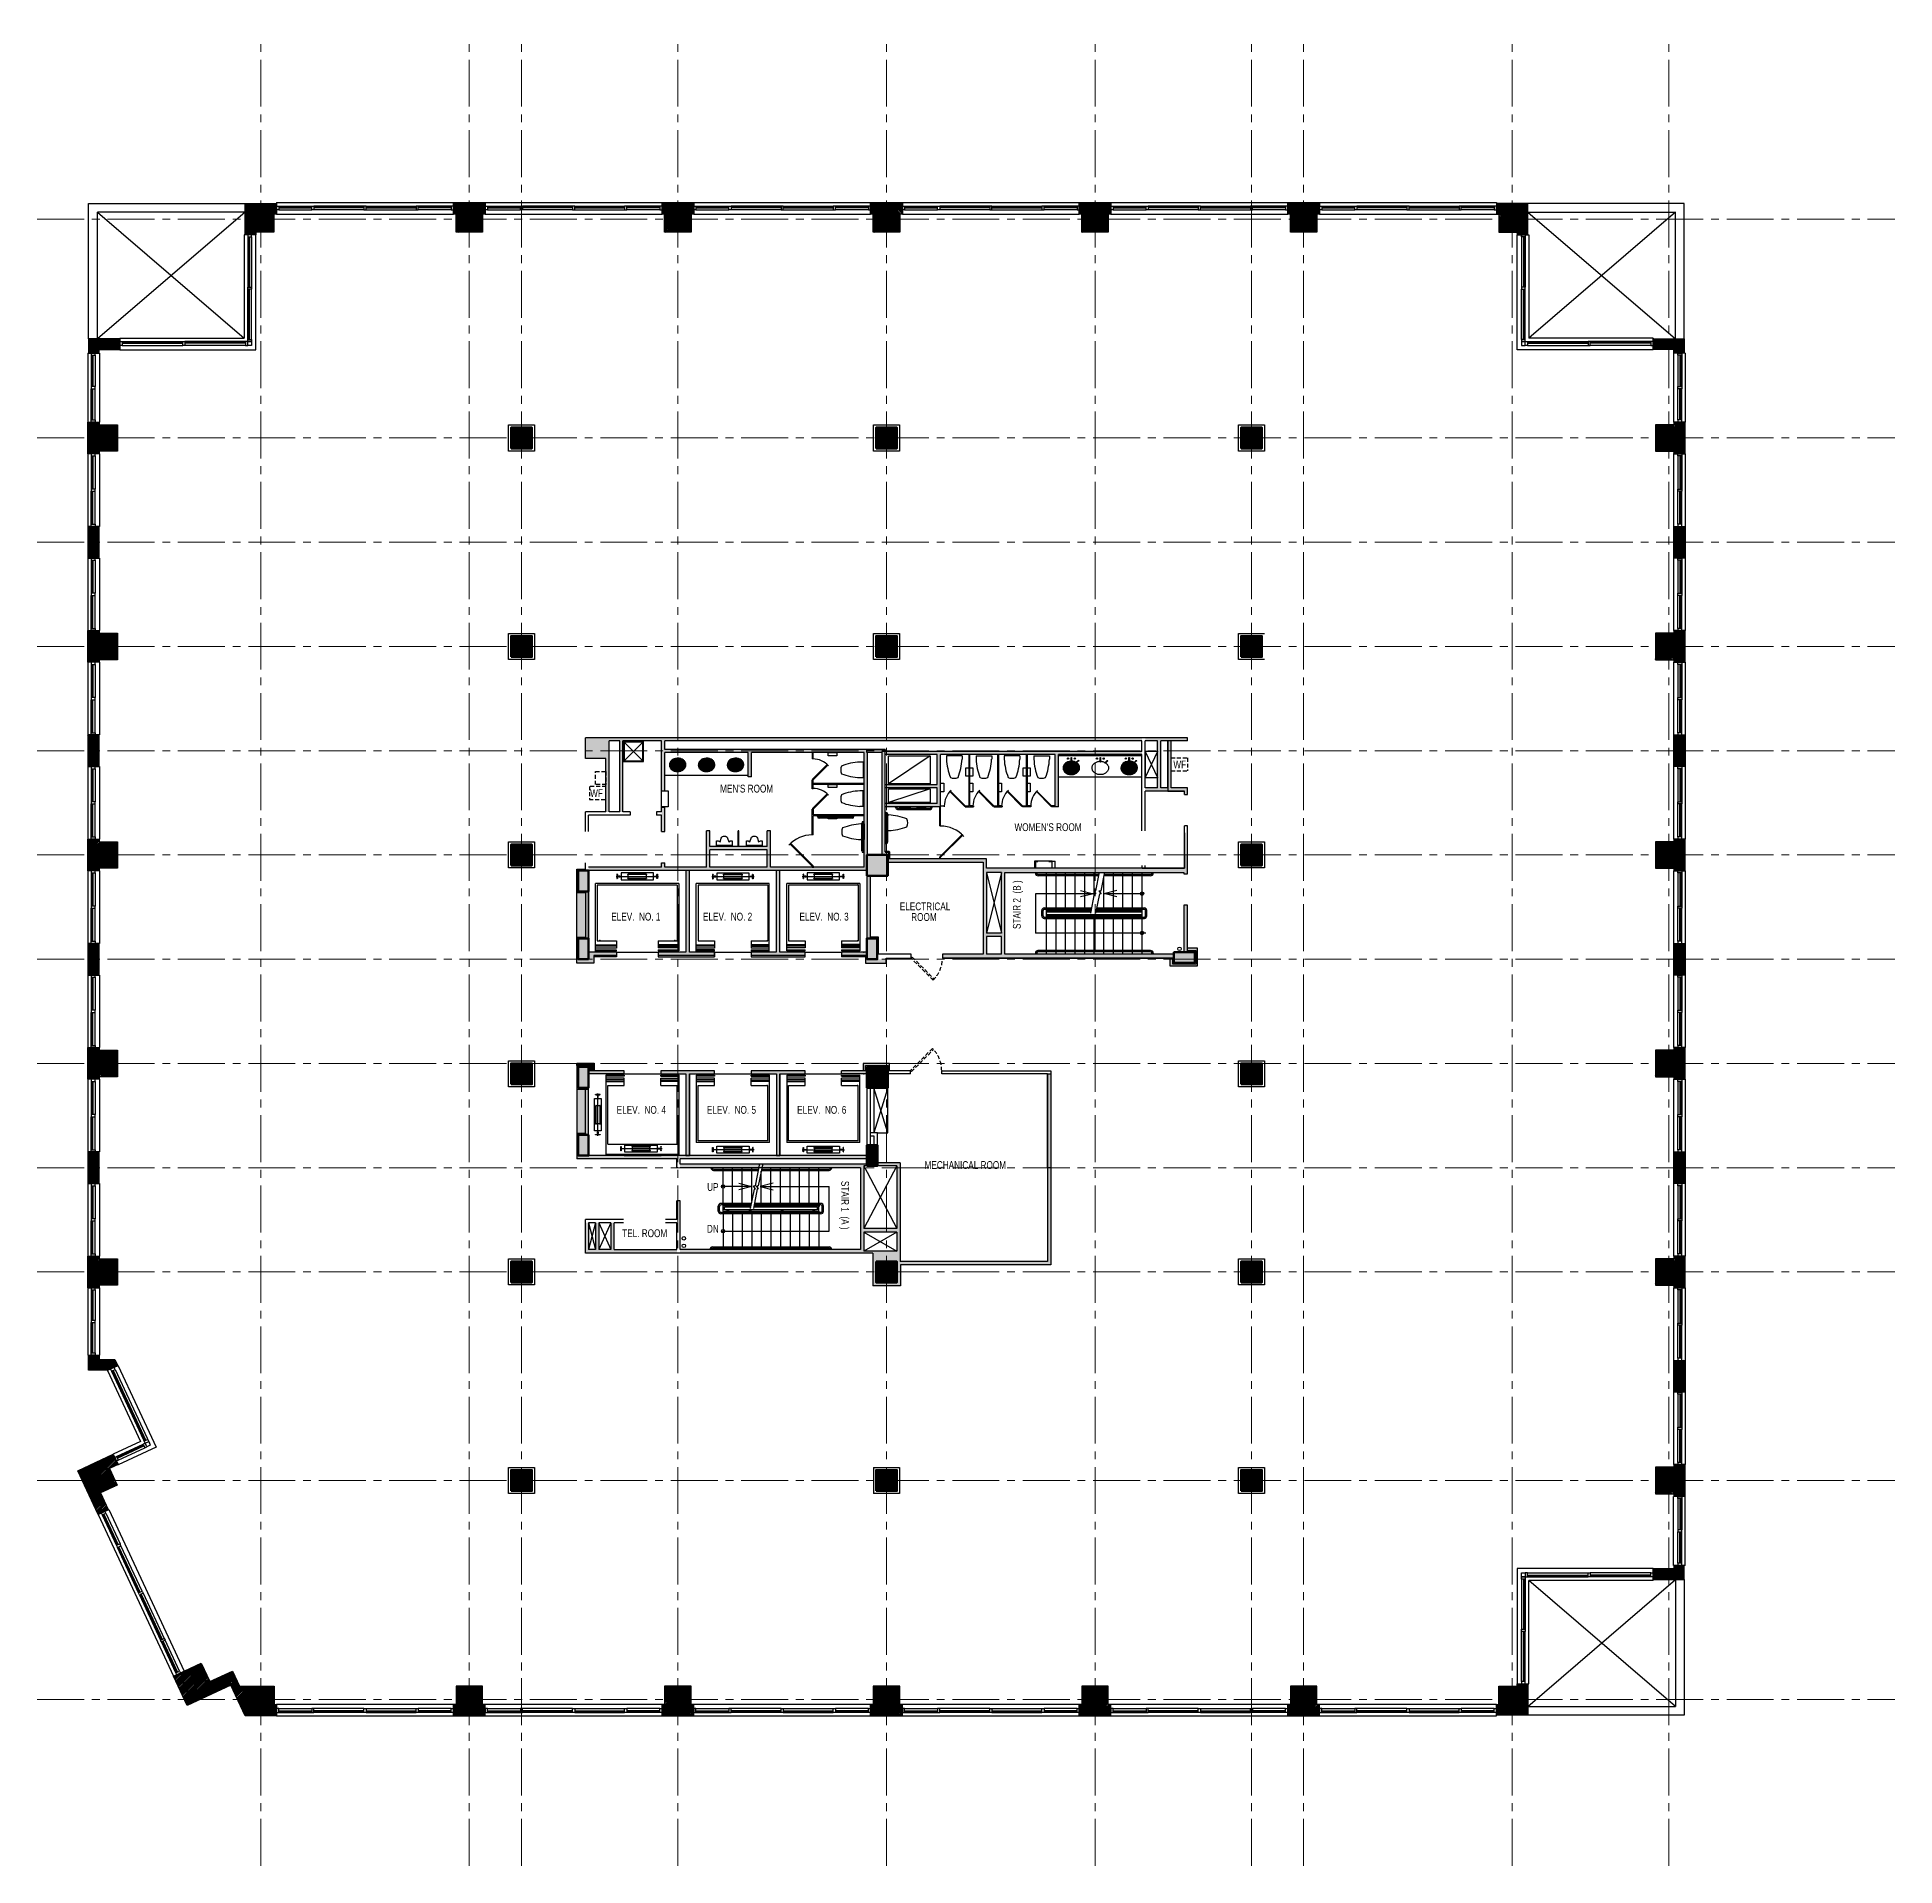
# Model space of a CAD drawing. Header units: inches. Extents: x -58 to 2079, y -173 to 1932.
import ezdxf
from ezdxf.enums import TextEntityAlignment as Align

# ---------------------------------------------------------------- set-up
doc = ezdxf.new("R2010")
doc.units = ezdxf.units.IN
doc.header["$LTSCALE"] = 72
doc.header["$MEASUREMENT"] = 0
doc.linetypes.add('CENTER2', pattern=[1.125, 0.75, -0.125, 0.125, -0.125])
doc.linetypes.add('HIDDEN4', pattern=[0.09375, 0.0625, -0.03125])
doc.layers.get('0').update_dxf_attribs({"linetype": 'CONTINUOUS'})
for name, color, linetype in [('A-Anno-Bldg', 7, 'CONTINUOUS'), ('A-Door-Demo', 7, 'HIDDEN4'), ('A-Flor-Evtr', 144, 'CONTINUOUS'), ('A-Flor-Pfix-Demo', 7, 'HIDDEN4'), ('A-Flor-Pfix-Exst', 43, 'CONTINUOUS'), ('A-Flor-Spcl', 6, 'CONTINUOUS'), ('A-Flor-Strs-Exst', 53, 'CONTINUOUS'), ('A-Wall-Bldg', 235, 'CONTINUOUS')]:
    doc.layers.add(name, color=color, linetype=linetype)
doc.layers.add('S-Cols-Patt', color=5, linetype='CONTINUOUS', lineweight=60)
doc.layers.add('S-Grid', color=8, linetype='CENTER2', lineweight=13)
doc.styles.add('1024-3rd Floor Background$0$ARIAL', font='arial.ttf', dxfattribs={"width": 0.75, "height": 12})

msp = doc.modelspace()

# ---------------------------------------------------------------- texts
at = {"layer": 'A-Anno-Bldg', "style": '1024-3rd Floor Background$0$ARIAL', "width": 0.75}
for s, p in [("MEN'S ROOM", (758.1, 1067.4)), ("WOMEN'S ROOM", (1104.9, 1023)), ('ELEV.  NO. 1', (630.6, 920)), ('ELEV.  NO. 2', (736.2, 920)), ('ELEV.  NO. 3', (847.2, 920)), ('ELECTRICAL', (963.4, 931.8)), ('ROOM', (962.1, 919.6)), ('ELEV.  NO. 4', (636.9, 697.6)), ('ELEV.  NO. 5', (740.6, 697.6)), ('ELEV.  NO. 6', (844.5, 697.6)), ('MECHANICAL ROOM', (1009.7, 634.1)), ('TEL. ROOM', (640.8, 555.6))]:
    msp.add_text(s, height=9, dxfattribs=at).set_placement(p, align=Align.MIDDLE)
for s, rotation, p in [('STAIR 2  (B )', 90, (1070.1, 933.8)), ('STAIR 1  (A )', 270, (870.3, 587.8))]:
    msp.add_text(s, height=9, rotation=rotation, dxfattribs=at).set_placement(p, align=Align.MIDDLE)
at = {"layer": 'A-Flor-Pfix-Demo', "style": '1024-3rd Floor Background$0$ARIAL', "width": 0.75}
for p in [(1256.4, 1095.2), (585.4, 1062.2)]:
    msp.add_text('WF', height=9, dxfattribs=at).set_placement(p, align=Align.MIDDLE)
at = {"layer": 'A-Flor-Strs-Exst', "style": '1024-3rd Floor Background$0$ARIAL', "width": 0.75}
for s, p in [('UP', (719.2, 608.7)), ('DN', (719.2, 560.7))]:
    msp.add_text(s, height=9, dxfattribs=at).set_placement(p, align=Align.MIDDLE)

# ---------------------------------------------------------------- blocks, each defined once
blk = doc.blocks.new('A$C02883848')
h = blk.add_hatch()
h.set_pattern_fill('ANSI31', color=6, scale=10, style=0)
h.set_pattern_definition([(45, (-4.7809, -750.3497), (-0.8838835, 0.8838835), [])])
h.paths.add_polyline_path([(13.25, 18.25), (13.25, 15.25), (34.25, 15.25), (34.25, -15.25), (13.25, -15.25), (13.25, -18.25), (0, -18.25), (0, 18.25)])
at = {"color": 6}
blk.add_lwpolyline([(13.25, 18.25), (13.25, 15.25), (34.25, 15.25), (34.25, -15.25), (13.25, -15.25), (13.25, -18.25), (0, -18.25), (0, 18.25)], close=True, dxfattribs=at)
blk = doc.blocks.new('A$C71075FA8')
h = blk.add_hatch()
h.set_pattern_fill('ANSI31', color=6, scale=10, style=0)
h.set_pattern_definition([(45, (-4.9227, -635.6225), (-0.8838835, 0.8838835), [])])
h.paths.add_polyline_path([(0, 18.25), (13.25, 18.25), (13.25, -18.25), (0, -18.25)])
at = {"color": 6, "flags": 128}
blk.add_lwpolyline([(13.25, 18.25), (0, 18.25), (0, -18.25), (13.25, -18.25)], close=True, dxfattribs=at)
blk = doc.blocks.new('A$C3F80055B')
at = {"color": 6}
for p, q in [((0, 41.75), (0, -41.75)), ((4, 39.25), (4, 1.25)), ((5, 39.25), (5, 1.25)), ((6, 39.25), (6, 1.25)), ((8.5, 39.25), (8.5, 1.25)), ((4, -39.25), (4, -1.25)), ((5, -39.25), (5, -1.25)), ((6, -39.25), (6, -1.25)), ((8.5, -39.25), (8.5, -1.25))]:
    blk.add_line(p, q, dxfattribs=at)
for points in [[(4, 41.75), (4, 39.25), (8.5, 39.25), (8.5, 41.75)], [(4, 1.25), (4, -1.25), (8.5, -1.25), (8.5, 1.25)], [(4, -41.75), (4, -39.25), (8.5, -39.25), (8.5, -41.75)]]:
    blk.add_lwpolyline(points, close=True, dxfattribs=at)
at = {"color": 6, "flags": 128}
blk.add_lwpolyline([(13.25, 41.75), (13.5, 41.75), (13.5, -41.75), (13.25, -41.75)], dxfattribs=at)
blk = doc.blocks.new('A$C192C5959')
at = {"color": 6}
for p, q in [((-101.75, 0.01375), (101.75, 0.01375)), ((-101.75, 0.01375), (-101.75, -13.5)), ((101.75, 0.01375), (101.75, -13.5)), ((-101.75, -13.5), (101.75, -13.5)), ((-99.25, -4), (-61.25, -4)), ((-99.25, -5), (-61.25, -5)), ((-99.25, -6), (-61.25, -6)), ((-99.25, -8.5), (-61.25, -8.5)), ((-1.25, -4), (-58.75, -4)), ((-1.25, -5), (-58.75, -5)), ((-1.25, -6), (-58.75, -6)), ((-1.25, -8.5), (-58.75, -8.5)), ((1.25, -4), (58.75, -4)), ((1.25, -5), (58.75, -5)), ((1.25, -6), (58.75, -6)), ((1.25, -8.5), (58.75, -8.5)), ((99.25, -4), (61.25, -4)), ((99.25, -5), (61.25, -5)), ((99.25, -6), (61.25, -6)), ((99.25, -8.5), (61.25, -8.5))]:
    blk.add_line(p, q, dxfattribs=at)
for points in [[(-101.75, -4), (-99.25, -4), (-99.25, -8.5), (-101.75, -8.5)], [(-61.25, -4), (-58.75, -4), (-58.75, -8.5), (-61.25, -8.5)], [(1.25, -4), (-1.25, -4), (-1.25, -8.5), (1.25, -8.5)], [(61.25, -4), (58.75, -4), (58.75, -8.5), (61.25, -8.5)], [(101.75, -4), (99.25, -4), (99.25, -8.5), (101.75, -8.5)]]:
    blk.add_lwpolyline(points, close=True, dxfattribs=at)
blk = doc.blocks.new('A$C1DE7074B')
at = {"color": 6}
for p, q in [((-101.75, 0), (101.75, 0)), ((-101.75, 0), (-101.75, -13.5)), ((101.75, 0), (101.75, -13.5)), ((-101.75, -13.5), (101.75, -13.5)), ((-99.25, -4), (-61.25, -4)), ((-99.25, -5), (-61.25, -5)), ((-99.25, -6), (-61.25, -6)), ((-99.25, -8.5), (-61.25, -8.5)), ((-1.25, -4), (-58.75, -4)), ((-1.25, -5), (-58.75, -5)), ((-1.25, -6), (-58.75, -6)), ((-1.25, -8.5), (-58.75, -8.5)), ((1.25, -4), (58.75, -4)), ((1.25, -5), (58.75, -5)), ((1.25, -6), (58.75, -6)), ((1.25, -8.5), (58.75, -8.5)), ((99.25, -4), (61.25, -4)), ((99.25, -5), (61.25, -5)), ((99.25, -6), (61.25, -6)), ((99.25, -8.5), (61.25, -8.5))]:
    blk.add_line(p, q, dxfattribs=at)
for points in [[(-101.75, -4), (-99.25, -4), (-99.25, -8.5), (-101.75, -8.5)], [(-61.25, -4), (-58.75, -4), (-58.75, -8.5), (-61.25, -8.5)], [(1.25, -4), (-1.25, -4), (-1.25, -8.5), (1.25, -8.5)], [(61.25, -4), (58.75, -4), (58.75, -8.5), (61.25, -8.5)], [(101.75, -4), (99.25, -4), (99.25, -8.5), (101.75, -8.5)]]:
    blk.add_lwpolyline(points, close=True, dxfattribs=at)
blk = doc.blocks.new('A$C2B082AA3')
h = blk.add_hatch()
h.set_pattern_fill('ANSI31', color=6, scale=10, style=0)
h.set_pattern_definition([(45, (-185.7809, -1740.336), (-0.8838835, 0.8838835), [])])
h.paths.add_polyline_path([(0, 0), (36.25, 0), (36.25, -12.25), (33.25, -12.25), (33.25, -33.23625), (12.25, -33.23625), (12.25, -36), (0, -36)])
at = {"color": 6}
blk.add_lwpolyline([(0, 0), (36.25, 0), (36.25, -12.25), (33.25, -12.25), (33.25, -33.23625), (12.25, -33.23625), (12.25, -36), (0, -36)], close=True, dxfattribs=at)
blk = doc.blocks.new('A$C03A61872')
h = blk.add_hatch()
h.set_pattern_fill('ANSI31', color=6, scale=10, style=0)
h.set_pattern_definition([(45, (-1841.7531, -1584.336), (-0.8838835, 0.8838835), [])])
h.paths.add_polyline_path([(-36, 0), (0, 0), (0, -16.23625), (-12.22225, -16.23625), (-12.22225, -12.25), (-36, -12.25)])
at = {"color": 6}
blk.add_lwpolyline([(-36, 0), (0, 0), (0, -16.23625), (-12.22225, -16.23625), (-12.22225, -12.25), (-36, -12.25)], close=True, dxfattribs=at)
blk = doc.blocks.new('A$C32ED4FCE')
at = {"color": 6}
for p, q in [((0, 79.5), (0, 0)), ((13.5, 79.5), (0, 79.5)), ((5, 77), (5, 41)), ((7.5, 77), (7.5, 41)), ((8.5, 77), (8.5, 41)), ((9.5, 77), (9.5, 41)), ((13.5, 79.5), (13.5, 0)), ((5, 2.5), (5, 38.5)), ((7.5, 2.5), (7.5, 38.5)), ((8.5, 2.5), (8.5, 38.5)), ((9.5, 2.5), (9.5, 38.5)), ((13.5, 0), (0, 0))]:
    blk.add_line(p, q, dxfattribs=at)
for points in [[(9.5, 79.5), (9.5, 77), (5, 77), (5, 79.5)], [(9.5, 41), (9.5, 38.5), (5, 38.5), (5, 41)], [(9.5, 0), (9.5, 2.5), (5, 2.5), (5, 0)]]:
    blk.add_lwpolyline(points, close=True, dxfattribs=at)
blk = doc.blocks.new('A$C149541DC')
at = {"color": 6}
for p, q in [((0, 0), (0, 132.5)), ((5, 130), (5, 72.25)), ((7.5, 130), (7.5, 72.25)), ((8.5, 130), (8.5, 72.25)), ((9.5, 130), (9.5, 72.25)), ((5, 12), (5, 69.75)), ((7.5, 12), (7.5, 69.75)), ((8.5, 12), (8.5, 69.75)), ((9.5, 12), (9.5, 69.75)), ((156.5, 0), (0, 0)), ((12, 9.5), (81.75, 9.5)), ((12, 8.5), (81.75, 8.5)), ((12, 7.5), (81.75, 7.5)), ((12, 5), (81.75, 5)), ((156.5, 13.5), (13.5, 13.5)), ((154, 9.5), (84.25, 9.5)), ((154, 8.5), (84.25, 8.5)), ((154, 7.5), (84.25, 7.5)), ((154, 5), (84.25, 5)), ((156.5, 13.5), (156.5, 0))]:
    blk.add_line(p, q, dxfattribs=at)
blk.add_lwpolyline([(0, 132.5), (13.5, 132.5), (13.5, 13.5)], dxfattribs=at)
for points in [[(9.5, 132.5), (9.5, 130), (5, 130), (5, 132.5)], [(9.5, 69.75), (9.5, 72.25), (5, 72.25), (5, 69.75)], [(9.5, 9.5), (9.5, 12), (5, 12), (5, 9.5)], [(9.5, 9.5), (5, 9.5), (5, 5), (9.5, 5)], [(9.5, 9.5), (12, 9.5), (12, 5), (9.5, 5)], [(84.25, 9.5), (81.75, 9.5), (81.75, 5), (84.25, 5)], [(156.5, 9.5), (154, 9.5), (154, 5), (156.5, 5)]]:
    blk.add_lwpolyline(points, close=True, dxfattribs=at)
blk = doc.blocks.new('A$C0FE82D93')
at = {"color": 6}
for p, q in [((0, 38.761125), (0, -38.761125)), ((0, 38.761125), (13.5, 38.761125)), ((4, 36.238875), (4, 1.238875)), ((5, 36.238875), (5, 1.238875)), ((6, 36.238875), (6, 1.238875)), ((8.5, 36.238875), (8.5, 1.238875)), ((13.5, 38.761125), (13.5, -38.761125)), ((4, -36.261125), (4, -1.261125)), ((5, -36.261125), (5, -1.261125)), ((6, -36.261125), (6, -1.261125)), ((8.5, -36.261125), (8.5, -1.261125)), ((0, -38.761125), (13.5, -38.761125))]:
    blk.add_line(p, q, dxfattribs=at)
for points in [[(4, 38.761125), (4, 36.261125), (8.5, 36.261125), (8.5, 38.761125)], [(4, 1.238875), (4, -1.261125), (8.5, -1.261125), (8.5, 1.238875)], [(4, -38.761125), (4, -36.261125), (8.5, -36.261125), (8.5, -38.761125)]]:
    blk.add_lwpolyline(points, close=True, dxfattribs=at)
blk = doc.blocks.new('A$C779A01FF')
h = blk.add_hatch()
h.set_pattern_fill('ANSI31', color=6, scale=10, style=0)
h.set_pattern_definition([(45, (54.1885, -414.5775), (-0.8838835, 0.8838835), [])])
h.paths.add_polyline_path([(12.2, 0), (12.2, -5), (30.3, -5), (33.6, -12.2), (21.6, -17.8), (21.3, -17.2), (0, -17.2), (0, 0)])
at = {"color": 6, "flags": 128}
blk.add_lwpolyline([(12.2, 0), (12.2, -5), (30.3, -5), (33.6, -12.2), (21.6, -17.8), (21.3, -17.2), (21.3, -17.2), (0, -17.2), (0, 0), (12.2, 0)], dxfattribs=at)
blk = doc.blocks.new('A$C5D1E0BAC')
at = {"color": 6}
for p, q in [((0, 0), (38.075211, -81.65251)), ((6.494393, 0.269942), (44.146985, -80.476261)), ((8.760162, 1.326488), (48.314537, -83.4981)), ((12.235154, 5.705349), (56.015714, -88.182315)), ((4.681777, -0.575295), (44.236153, -85.399883)), ((5.588085, -0.152677), (43.240677, -80.89888)), ((38.075211, -81.65251), (6.644896, -96.308715)), ((10.601139, -98.877399), (41.125147, -84.643813)), ((6.644896, -96.308715), (12.350245, -108.543869)), ((11.023758, -99.783707), (41.547765, -85.550121)), ((11.446376, -100.690015), (41.970383, -86.456429)), ((56.015714, -88.182315), (12.350245, -108.543869)), ((12.502922, -102.955784), (43.02693, -88.722198))]:
    blk.add_line(p, q, dxfattribs=at)
for points in [[(3.625231, 1.690474), (4.681777, -0.575295), (8.760162, 1.326488), (7.703616, 3.592257)], [(43.02693, -88.722198), (45.292699, -87.665652), (43.390916, -83.587267), (41.125147, -84.643813)], [(42.33437, -81.321498), (43.390916, -83.587267), (47.469301, -81.685484), (46.412754, -79.419715)], [(47.469301, -81.685484), (49.371084, -85.763869), (45.292699, -87.665652), (43.390916, -83.587267)], [(8.33537, -99.933945), (10.601139, -98.877399), (12.502922, -102.955784), (10.237153, -104.01233)]]:
    blk.add_lwpolyline(points, close=True, dxfattribs=at)
blk = doc.blocks.new('A$C17F868B3')
h = blk.add_hatch()
h.set_pattern_fill('ANSI31', color=6, scale=10, style=0)
h.set_pattern_definition([(45, (6.7161, -281.4483), (-0.8838835, 0.8838835), [])])
h.paths.add_polyline_path([(0, 0), (40.8, 19), (46.3, 7.2), (36.5, 2.7), (45.5, -16.6), (26.3, -25.5), (35.1, -44.6), (23.4, -50.1)])
at = {"color": 6}
blk.add_lwpolyline([(0, 0), (40.8, 19), (46.3, 7.2), (36.5, 2.7), (45.5, -16.6), (26.3, -25.5), (35.1, -44.6), (23.4, -50.1)], close=True, dxfattribs=at)
blk = doc.blocks.new('A$C63E2132B')
h = blk.add_hatch()
h.set_pattern_fill('ANSI31', color=6, scale=10, style=0)
h.set_pattern_definition([(45, (-201.4756, -34.0997), (-0.8838835, 0.8838835), [])])
h.paths.add_polyline_path([(-98, 11), (-66.2, 25.8), (-56.3, 4.6), (-30.1, 16.8), (-22, -0.5), (17.6, -0.5), (17.6, -21.5), (20.6, -21.5), (20.6, -34.8), (-15.7, -34.8), (-32.2, 0.6), (-82.2, -22.7)])
at = {"color": 6}
blk.add_lwpolyline([(-98, 11), (-66.2, 25.8), (-56.3, 4.6), (-30.1, 16.8), (-22, -0.5), (17.6, -0.5), (17.6, -21.5), (20.6, -21.5), (20.6, -34.8), (-15.7, -34.8), (-32.2, 0.6), (-82.2, -22.7)], close=True, dxfattribs=at)
blk = doc.blocks.new('A$C1AB92622')
at = {"color": 6}
for p, q in [((0, 0), (12.2, 5.7)), ((0, 0), (86.8, -186.2)), ((6.5, 0.3), (23, -35.1)), ((8.8, 1.3), (25.2, -34)), ((12.2, 5.7), (99.1, -180.5)), ((4.7, -0.6), (21.2, -35.9)), ((5.6, -0.2), (22.1, -35.5)), ((46.5, -90.3), (22.2, -38.2)), ((47.4, -89.9), (23.1, -37.8)), ((48.3, -89.5), (24, -37.3)), ((50.6, -88.4), (26.3, -36.3)), ((47.6, -92.6), (71.9, -144.7)), ((48.5, -92.1), (72.8, -144.3)), ((49.4, -91.7), (73.7, -143.8)), ((51.7, -90.7), (76, -142.8)), ((89.4, -182.3), (72.9, -146.9)), ((90.3, -181.9), (73.8, -146.5)), ((91.2, -181.4), (74.7, -146.1)), ((93.5, -180.4), (77, -145)), ((86.8, -186.2), (99.1, -180.5))]:
    blk.add_line(p, q, dxfattribs=at)
for points in [[(3.6, 1.7), (4.7, -0.6), (8.8, 1.3), (7.7, 3.6)], [(21.2, -35.9), (22.2, -38.2), (26.3, -36.3), (25.2, -34)], [(47.6, -92.6), (46.5, -90.3), (50.6, -88.4), (51.7, -90.7)], [(72.9, -146.9), (71.9, -144.7), (76, -142.8), (77, -145)], [(90.5, -184.6), (89.4, -182.3), (93.5, -180.4), (94.6, -182.7)]]:
    blk.add_lwpolyline(points, close=True, dxfattribs=at)

# ---------------------------------------------------------------- hatches: boundary and pattern name
at = {"true_color": 0x939598}
h = msp.add_hatch(color=252, dxfattribs=at)
h.dxf.hatch_style = 1
h.paths.add_polyline_path([(679, 1126), (572.5, 1126), (572.5, 1111), (600, 1111), (600, 1122.2), (612, 1122.2), (612, 1111), (615.7, 1111), (615.7, 1122.2), (660.2, 1122.2), (660.2, 1111), (679, 1111), (679, 1112.5), (664, 1112.5), (664, 1122.2), (679, 1122.2)])
h.paths.add_polyline_path([(664, 1108.8), (679, 1108.8), (679, 1111), (660.2, 1111), (660.2, 1065), (664, 1065)])
h.paths.add_polyline_path([(600, 1111), (572.5, 1111), (572.5, 1102), (596.2, 1102), (596.2, 1040.5), (600, 1040.5)])
h.paths.add_polyline_path([(615.7, 1111), (612, 1111), (612, 1040.5), (615.7, 1040.5)])
h.paths.add_polyline_path([(664, 1046.1), (660.2, 1046.1), (660.2, 1040.5), (660.2, 1036.8), (660.2, 1018), (664, 1018)])
h.paths.add_polyline_path([(919, 1126), (679, 1126), (679, 1122.2), (919, 1122.2)])
h = msp.add_hatch(color=252, dxfattribs=at)
h.dxf.hatch_style = 1
h.paths.add_polyline_path([(896.5, 1111), (679, 1111), (679, 1108.8), (760, 1108.8), (760, 1080.8), (763.7, 1080.8), (763.7, 1108.8), (893.5, 1108.8), (893.5, 991), (897.2, 991), (897.2, 1108.8), (896.5, 1108.8)])
h.paths.add_polyline_path([(896.5, 1112.5), (679, 1112.5), (679, 1111), (896.5, 1111)])
h.paths.add_polyline_path([(913.7, 1110.2), (917.5, 1110.2), (917.5, 1111), (896.5, 1111), (896.5, 1108.8), (913.7, 1108.8)])
h.paths.add_polyline_path([(917.5, 1112.5), (896.5, 1112.5), (896.5, 1111), (917.5, 1111)])
h.paths.add_polyline_path([(917.5, 1110.2), (913.7, 1110.2), (913.7, 1108.8), (913.7, 991), (919, 991), (919, 994.8), (917.5, 994.8)])
h = msp.add_hatch(color=252, dxfattribs=at)
h.dxf.hatch_style = 1
h.paths.add_polyline_path([(1159, 1110.2), (919, 1110.2), (919, 1106.5), (977.5, 1106.5), (977.5, 1072), (919, 1072), (919, 1068.2), (977.5, 1068.2), (977.5, 1050.2), (919, 1050.2), (919, 1046.5), (981.2, 1046.5), (981.2, 1106.5), (1113.2, 1106.5), (1113.2, 1046.5), (1117, 1046.5), (1117, 1106.5), (1159, 1106.5)])
h.paths.add_polyline_path([(1159, 1126), (919, 1126), (919, 1122.2), (1159, 1122.2)])
h.paths.add_polyline_path([(1213, 1126), (1159, 1126), (1159, 1122.2), (1213, 1122.2)])
h.paths.add_polyline_path([(1213, 1110.2), (1159, 1110.2), (1159, 1106.5), (1213, 1106.5)])
h.paths.add_polyline_path([(1265.5, 1126), (1216.7, 1126), (1216.7, 1122.2), (1230.7, 1122.2), (1230.7, 1111), (1234.5, 1111), (1234.5, 1122.2), (1242.7, 1122.2), (1246.5, 1122.2), (1246.5, 1122.2), (1265.5, 1122.2)])
h.paths.add_polyline_path([(1246.5, 1122.2), (1242.7, 1122.2), (1242.7, 1111), (1246.5, 1111)], flags=17)
h.paths.add_polyline_path([(1246.5, 1111), (1242.7, 1111), (1242.7, 1064.5), (1261.8, 1064.5), (1261.8, 1060.5), (1265.5, 1060.5), (1265.5, 1068.2), (1246.5, 1068.2)])
h.paths.add_polyline_path([(1234.5, 1111), (1230.7, 1111), (1230.7, 1068.2), (1216.7, 1068.2), (1216.7, 1064.5), (1242.7, 1064.5), (1242.7, 1068.2), (1234.5, 1068.2)])
h = msp.add_hatch(color=252, dxfattribs=at)
h.dxf.hatch_style = 1
h.paths.add_polyline_path([(896.5, 991), (893.5, 991), (893.5, 976.8), (785.5, 976.8), (785.5, 991), (781.7, 991), (781.7, 976.8), (715.7, 976.8), (715.7, 991), (712, 991), (712, 976.8), (679, 976.8), (679, 973), (896.5, 973)])
h.paths.add_polyline_path([(679, 976.8), (664, 976.8), (664, 982), (660.2, 982), (660.2, 976.8), (576.2, 976.8), (576.2, 973), (576.2, 973), (679, 973)])
h.paths.add_polyline_path([(715.7, 1018.8), (712, 1018.8), (712, 991), (715.7, 991), (715.7, 997), (781.7, 997), (781.7, 991), (785.5, 991), (785.5, 1018.8), (781.7, 1018.8), (781.7, 1000.8), (715.7, 1000.8)])
h.paths.add_polyline_path([(692.2, 973), (688.2, 973), (688.2, 879), (679, 879), (679, 875.3), (721.3, 875.3), (721.3, 879), (692.2, 879)])
h.paths.add_polyline_path([(679, 879), (656.3, 879), (656.3, 875.3), (679, 875.3)])
h.paths.add_polyline_path([(582.3, 875.3), (608.3, 875.3), (608.3, 879), (576.3, 879), (576.3, 871), (582.3, 871)])
h.paths.add_polyline_path([(582.3, 871), (562.8, 871), (562.8, 866.5), (582.3, 866.5)])
h.paths.add_polyline_path([(572.5, 947.5), (562.8, 947.5), (562.8, 896.5), (572.5, 896.5)], flags=17)
h.paths.add_polyline_path([(576.2, 949), (564.2, 949), (564.2, 973), (572.5, 973), (572.5, 974.5), (562.8, 974.5), (562.8, 947.5), (572.5, 947.5), (572.5, 896.5), (562.8, 896.5), (562.8, 871), (564.3, 871), (564.3, 895), (576.2, 895)])
h.paths.add_polyline_path([(825.3, 879), (796.2, 879), (796.2, 973), (792.2, 973), (792.2, 879), (763.3, 879), (763.3, 875.3), (825.3, 875.3)])
h.paths.add_polyline_path([(825.3, 875.3), (763.3, 875.3), (763.3, 873.6), (825.3, 873.6)])
h.paths.add_polyline_path([(900.3, 967), (896.5, 967), (896.5, 895), (908.3, 895), (908.3, 877), (910, 877), (910, 896.5), (900.3, 896.5)])
h.paths.add_polyline_path([(896.3, 879), (867.3, 879), (867.3, 875.3), (895, 875.3), (895, 871), (896.3, 871)])
h.paths.add_polyline_path([(918.5, 871), (895, 871), (895, 866.5), (918.5, 866.5)])
h.paths.add_polyline_path([(895, 875.3), (867.3, 875.3), (867.3, 873.6), (895, 873.6)], flags=17)
h = msp.add_hatch(color=252, dxfattribs=at)
h.dxf.hatch_style = 1
h.paths.add_polyline_path([(1033.9, 986.5), (922, 986.5), (922, 991), (920.5, 991), (920.5, 982.8), (1030.1, 982.8), (1030.1, 877), (983.4, 877), (983.4, 872.1), (1245, 872.1), (1245, 863.3), (1277, 863.3), (1277, 883.8), (1265.5, 883.8), (1265.5, 933.1), (1261.1, 933.1), (1261.1, 879), (1273.8, 879), (1273.8, 867), (1249.8, 867), (1249.8, 877), (1055.1, 877), (1055.1, 971), (1261.1, 971), (1261.1, 969.1), (1265.5, 969.1), (1265.5, 991), (1261.8, 991), (1261.8, 975.7), (1213, 975.7), (1113.2, 975.7), (1108.5, 975.7), (1033.9, 975.7)])
h.paths.add_polyline_path([(1033.9, 971), (1051.4, 971), (1051.4, 900.8), (1033.9, 900.8)], flags=16)
h.paths.add_polyline_path([(1033.9, 897), (1051.4, 897), (1051.4, 877), (1033.9, 877)], flags=16)
h.paths.add_polyline_path([(922, 994.8), (919, 994.8), (919, 991), (922, 991)])
h = msp.add_hatch(color=252, dxfattribs=at)
h.dxf.hatch_style = 1
h.paths.add_polyline_path([(679, 875.3), (656.3, 875.3), (656.3, 873.6), (679, 873.6)])
h.paths.add_polyline_path([(721.3, 875.3), (679, 875.3), (679, 873.6), (721.3, 873.6)])
h.paths.add_polyline_path([(608.3, 875.3), (582.3, 875.3), (582.3, 873.6), (608.3, 873.6)])
h = msp.add_hatch(color=252, dxfattribs=at)
h.dxf.hatch_style = 1
h.paths.add_polyline_path([(582.7, 751), (562.8, 751), (562.8, 748.5), (577.8, 748.5), (577.8, 742.7), (582.7, 742.7)])
h = msp.add_hatch(color=252, dxfattribs=at)
h.dxf.hatch_style = 1
h.paths.add_polyline_path([(576.3, 723), (564.3, 723), (564.3, 747), (564.3, 748.5), (562.8, 748.5), (562.8, 721.5), (572.6, 721.5), (576.3, 721.5)])
h = msp.add_hatch(color=252, dxfattribs=at)
h.dxf.hatch_style = 1
h.paths.add_polyline_path([(577.8, 748.5), (564.3, 748.5), (564.3, 747), (576.3, 747), (576.3, 742.7), (577.8, 742.7)])
h = msp.add_hatch(color=252, dxfattribs=at)
h.dxf.hatch_style = 1
h.paths.add_polyline_path([(796.3, 739), (825.3, 739), (825.3, 742.7), (763.3, 742.7), (763.3, 739), (792.3, 739), (792.3, 645), (796.3, 645)])
h.paths.add_polyline_path([(896.5, 747), (919, 747), (919, 748.6), (895, 748.6), (895, 742.7), (867.3, 742.7), (867.3, 739), (896.5, 739)])
h.paths.add_polyline_path([(922.5, 751), (919, 751), (919, 747), (920.5, 747), (920.5, 739), (944.5, 739), (944.5, 739.1), (922, 739.1), (922, 742.6), (944.5, 742.6), (944.5, 742.7), (922.5, 742.7)])
h.paths.add_polyline_path([(919, 751), (892, 751), (892, 742.7), (895, 742.7), (895, 748.6), (919, 748.6)])
h.paths.add_polyline_path([(679, 742.7), (659.2, 742.7), (659.2, 739), (679, 739)])
h = msp.add_hatch(color=252, dxfattribs=at)
h.dxf.hatch_style = 1
h.paths.add_polyline_path([(677.8, 536.9), (605.8, 536.9), (605.8, 567.7), (602, 567.7), (602, 536.9), (588, 536.9), (588, 567.7), (584.2, 567.7), (584.2, 536.9), (576.2, 536.9), (576.2, 567.7), (572.5, 567.7), (572.5, 532.6), (677.8, 532.6)])
h.paths.add_polyline_path([(919, 535), (892.8, 535), (892.8, 557), (919, 557), (919, 561), (892.8, 561), (892.8, 631), (889, 631), (889, 536.9), (681.5, 536.9), (681.5, 532.6), (903.2, 532.6), (903.2, 511), (907, 511), (907, 523), (919, 523)])
h.paths.add_polyline_path([(772.8, 635.2), (681.5, 635.2), (681.5, 631), (772, 631)])
h.paths.add_polyline_path([(776.5, 635.2), (772.8, 635.2), (772, 631), (775.7, 631)])
h.paths.add_polyline_path([(892.8, 633), (896.5, 633), (896.5, 635.2), (776.5, 635.2), (775.7, 631), (892.8, 631)])
h.paths.add_polyline_path([(896.5, 645), (679, 645), (679, 641.2), (681.5, 641.2), (896.5, 641.2)])
h.paths.add_polyline_path([(692.3, 739), (721.3, 739), (721.3, 742.7), (679, 742.7), (679, 739), (688.3, 739), (688.3, 645), (692.3, 645)])
h.paths.add_polyline_path([(919, 636.8), (908.5, 636.8), (908.5, 633), (919, 633)])
h.paths.add_polyline_path([(934.8, 636.8), (919, 636.8), (919, 633), (931, 633), (931, 631), (934.8, 631)])
h.paths.add_polyline_path([(934.8, 631), (931, 631), (931, 561), (919, 561), (919, 557), (931, 557), (931, 535), (919, 535), (919, 523), (931, 523), (931, 511), (935, 511), (935, 519.2), (1108, 519.2), (1108, 631), (1104.2, 631), (1104.2, 523), (934.8, 523)])
h.paths.add_polyline_path([(935, 511), (931, 511), (931, 499), (919, 499), (919, 495.2), (935, 495.2)])
h.paths.add_polyline_path([(919, 499), (907, 499), (907, 511), (903.2, 511), (903.2, 495.2), (919, 495.2)])
h = msp.add_hatch(color=252, dxfattribs=at)
h.dxf.hatch_style = 1
h.paths.add_polyline_path([(617.2, 742.7), (576.3, 742.7), (576.3, 739), (617.2, 739)])
h = msp.add_hatch(color=252, dxfattribs=at)
h.dxf.hatch_style = 1
h.paths.add_polyline_path([(1108, 739), (1104.2, 739), (1104.2, 631), (1108, 631)])
h = msp.add_hatch(color=252, dxfattribs=at)
h.dxf.hatch_style = 1
h.paths.add_polyline_path([(572.6, 721.5), (562.8, 721.5), (562.8, 670.5), (572.6, 670.5)])
h = msp.add_hatch(color=252, dxfattribs=at)
h.dxf.hatch_style = 1
h.paths.add_polyline_path([(576.3, 721.5), (572.6, 721.5), (572.6, 670.5), (572.6, 669), (576.3, 669)])
h = msp.add_hatch(color=252, dxfattribs=at)
h.dxf.hatch_style = 1
h.paths.add_polyline_path([(679, 645), (576.3, 645), (564.3, 645), (564.3, 669), (572.6, 669), (572.6, 670.5), (562.8, 670.5), (562.8, 641.2), (659.6, 641.2), (677.8, 641.2), (679, 641.2)])
h.paths.add_polyline_path([(679, 641.2), (677.8, 641.2), (677.8, 631), (679, 631)])
at = {"layer": 'S-Cols-Patt'}
for points in [[(187, 1711), (211, 1711), (211, 1735), (187, 1735)], [(427, 1711), (451, 1711), (451, 1735), (427, 1735)], [(667, 1711), (691, 1711), (691, 1735), (667, 1735)], [(907, 1711), (931, 1711), (931, 1735), (907, 1735)], [(1147, 1711), (1171, 1711), (1171, 1735), (1147, 1735)], [(1387, 1711), (1411, 1711), (1411, 1735), (1387, 1735)], [(1627, 1711), (1651, 1711), (1651, 1735), (1627, 1735)], [(7, 1459), (31, 1459), (31, 1483), (7, 1483)], [(487, 1459), (511, 1459), (511, 1483), (487, 1483)], [(907, 1459), (931, 1459), (931, 1483), (907, 1483)], [(1327, 1459), (1351, 1459), (1351, 1483), (1327, 1483)], [(1807, 1459), (1831, 1459), (1831, 1483), (1807, 1483)], [(7, 1219), (31, 1219), (31, 1243), (7, 1243)], [(486.9, 1219), (510.9, 1219), (510.9, 1243), (486.9, 1243)], [(907, 1219), (931, 1219), (931, 1243), (907, 1243)], [(1327, 1219), (1351, 1219), (1351, 1243), (1327, 1243)], [(1807, 1219), (1831, 1219), (1831, 1243), (1807, 1243)], [(7, 979), (31, 979), (31, 1003), (7, 1003)], [(487, 979), (511, 979), (511, 1003), (487, 1003)], [(1327, 979), (1351, 979), (1351, 1003), (1327, 1003)], [(1807, 979), (1831, 979), (1831, 1003), (1807, 1003)], [(7, 739), (31, 739), (31, 763), (7, 763)], [(487, 727), (511, 727), (511, 751), (487, 751)], [(1327, 727), (1351, 727), (1351, 751), (1327, 751)], [(1807, 739), (1831, 739), (1831, 763), (1807, 763)], [(896.5, 747), (920.5, 747), (920.5, 723), (896.5, 723)], [(896.5, 633), (908.5, 633), (908.5, 657), (896.5, 657)], [(7, 499), (31, 499), (31, 523), (7, 523)], [(487, 499), (511, 499), (511, 523), (487, 523)], [(907, 523), (931, 523), (931, 499), (907, 499)], [(1327, 499), (1351, 499), (1351, 523), (1327, 523)], [(1807, 499), (1831, 499), (1831, 523), (1807, 523)], [(19.6, 288.9), (29.7, 267.1), (8, 257), (-2.2, 278.7)], [(487, 259), (511, 259), (511, 283), (487, 283)], [(907, 259), (931, 259), (931, 283), (907, 283)], [(1327, 259), (1351, 259), (1351, 283), (1327, 283)], [(1807, 259), (1831, 259), (1831, 283), (1807, 283)], [(117.8, 21.3), (139.6, 31.5), (129.4, 53.2), (107.7, 43.1)], [(187, 7), (211, 7), (211, 31), (187, 31)], [(427, 7), (451, 7), (451, 31), (427, 31)], [(667, 7), (691, 7), (691, 31), (667, 31)], [(907, 7), (931, 7), (931, 31), (907, 31)], [(1147, 7), (1171, 7), (1171, 31), (1147, 31)], [(1387, 7), (1411, 7), (1411, 31), (1387, 31)], [(1627, 7), (1651, 7), (1651, 31), (1627, 31)]]:
    msp.add_hatch(color=256, dxfattribs=at).paths.add_polyline_path(points)
h = msp.add_hatch(color=256, dxfattribs=at)
h.paths.add_polyline_path([(576.3, 747), (564.3, 747), (564.3, 723), (576.3, 723)])
h.paths.add_polyline_path([(576.3, 669), (564.3, 669), (564.3, 645), (576.3, 645)])
h.paths.add_polyline_path([(1273.8, 867), (1273.8, 879), (1249.8, 879), (1249.8, 867)])
h.paths.add_polyline_path([(896.5, 991), (920.5, 991), (920.5, 967), (896.5, 967)])
h.paths.add_polyline_path([(896.3, 871), (908.3, 871), (908.3, 895), (896.3, 895)])
h.paths.add_polyline_path([(576.3, 871), (564.3, 871), (564.3, 895), (576.3, 895)])
h.paths.add_polyline_path([(576.2, 949), (564.2, 949), (564.2, 973), (576.2, 973)])

# ---------------------------------------------------------------- linework, layer by layer
at = {"color": 252, "true_color": 0x939598}
for p, q in [((562.8, 751.2), (562.8, 641.2)), ((564.3, 747), (564.3, 748.5)), ((572.6, 721.5), (576.3, 721.5)), ((572.6, 670.5), (572.6, 669)), ((677.8, 641.2), (679, 641.2))]:
    msp.add_line(p, q, dxfattribs=at)
at = {"color": 2, "flags": 128}
msp.add_lwpolyline([(1644.8, 1705), (1649.5, 1705), (1649.5, 1699.3)], dxfattribs=at)
at = {"layer": 'A-Door-Demo', "transparency": 33554687}
for points in [[(972.9, 846.7), (947.4, 872.1), (948.7, 873.4), (974.1, 847.9)], [(971.9, 768.3), (946.5, 742.8), (947.7, 741.6), (973.1, 767)]]:
    msp.add_lwpolyline(points, dxfattribs=at)
for centre, start, end in [((947.4, 872.6), 314.4211, 358.3703), ((946.5, 742.8), 0, 45)]:
    msp.add_arc(centre, 36, start, end, dxfattribs=at)
at = {"layer": 'A-Flor-Evtr'}
for p, q in [((607.9, 966.3), (656.5, 966.3)), ((609.2, 968.8), (608.9, 968.8)), ((608.9, 968.8), (608.9, 963.8)), ((608.9, 963.8), (609.2, 963.8)), ((609.4, 966.6), (609.4, 968.6)), ((609.4, 964), (609.4, 965.9)), ((610.5, 966.5), (609.6, 966.5)), ((609.6, 966.1), (610.5, 966.1)), ((612.4, 966.6), (610.5, 966.6)), ((610.5, 966.6), (610.5, 966.5)), ((610.5, 966.1), (610.5, 966)), ((610.5, 966), (612.4, 966)), ((612.4, 966), (612.4, 966.6)), ((612.4, 966), (612.4, 966.6)), ((650.8, 970.3), (613.6, 970.3)), ((613.6, 970.3), (613.6, 962.3)), ((613.6, 962.3), (650.8, 962.3)), ((642.9, 968.9), (621.4, 968.9)), ((621.4, 968.4), (621.4, 968.9)), ((642.9, 968.4), (621.4, 968.4)), ((621.4, 964.4), (642.9, 964.4)), ((621.4, 963.9), (621.4, 964.4)), ((621.4, 963.9), (642.9, 963.9)), ((621.9, 964.4), (621.9, 968.4)), ((642.4, 968.4), (642.4, 964.4)), ((642.9, 968.9), (642.9, 968.4)), ((642.9, 964.4), (642.9, 963.9)), ((650.8, 962.3), (650.8, 970.3)), ((651.9, 966.6), (653.9, 966.6)), ((651.9, 966), (651.9, 966.6)), ((651.9, 966), (651.9, 966.6)), ((653.9, 966), (651.9, 966)), ((653.9, 966.6), (653.9, 966.5)), ((653.9, 966.5), (654.7, 966.5)), ((654.7, 966.1), (653.9, 966.1)), ((653.9, 966.1), (653.9, 966)), ((654.9, 966.6), (654.9, 968.6)), ((654.9, 964), (654.9, 965.9)), ((655.1, 968.8), (655.4, 968.8)), ((655.4, 963.8), (655.1, 963.8)), ((655.4, 968.8), (655.4, 963.8)), ((718, 966.2), (766.6, 966.2)), ((719, 968.7), (719, 963.7)), ((719.4, 968.7), (719, 968.7)), ((719, 963.7), (719.4, 963.7)), ((719.5, 966.6), (719.5, 968.5)), ((719.5, 963.9), (719.5, 965.9)), ((720.6, 966.4), (719.7, 966.4)), ((719.7, 966), (720.6, 966)), ((720.6, 966.5), (720.6, 966.4)), ((722.5, 966.5), (720.6, 966.5)), ((720.6, 966), (720.6, 965.9)), ((720.6, 965.9), (722.5, 965.9)), ((722.5, 965.9), (722.5, 966.5)), ((722.5, 965.9), (722.5, 966.5)), ((760.9, 970.2), (723.7, 970.2)), ((723.7, 970.2), (723.7, 962.2)), ((723.7, 962.2), (760.9, 962.2)), ((753, 968.8), (731.5, 968.8)), ((731.5, 968.3), (731.5, 968.8)), ((753, 968.3), (731.5, 968.3)), ((731.5, 964.3), (753, 964.3)), ((731.5, 963.8), (731.5, 964.3)), ((731.5, 963.8), (753, 963.8)), ((732, 964.3), (732, 968.3)), ((752.5, 968.3), (752.5, 964.3)), ((753, 968.8), (753, 968.3)), ((753, 964.3), (753, 963.8)), ((760.9, 962.2), (760.9, 970.2)), ((762, 965.9), (762, 966.5)), ((762, 965.9), (762, 966.5)), ((762, 966.5), (764, 966.5)), ((764, 965.9), (762, 965.9)), ((764, 966.5), (764, 966.4)), ((764, 966.4), (764.9, 966.4)), ((764, 966), (764, 965.9)), ((764.9, 966), (764, 966)), ((765, 966.6), (765, 968.5)), ((765, 963.9), (765, 965.9)), ((765.2, 968.7), (765.5, 968.7)), ((765.5, 963.7), (765.2, 963.7)), ((765.5, 968.7), (765.5, 963.7)), ((822, 966.3), (870.6, 966.3)), ((823, 968.8), (823, 963.8)), ((823.4, 968.8), (823, 968.8)), ((823, 963.8), (823.4, 963.8)), ((823.5, 966.7), (823.5, 968.6)), ((823.5, 964), (823.5, 965.9)), ((824.6, 966.5), (823.7, 966.5)), ((823.7, 966.1), (824.6, 966.1)), ((824.6, 966.6), (824.6, 966.5)), ((826.5, 966.6), (824.6, 966.6)), ((824.6, 966.1), (824.6, 966)), ((824.6, 966), (826.5, 966)), ((826.5, 966), (826.5, 966.6)), ((826.5, 966), (826.5, 966.6)), ((864.9, 970.3), (827.7, 970.3)), ((827.7, 970.3), (827.7, 962.3)), ((827.7, 962.3), (864.9, 962.3)), ((857, 968.9), (835.5, 968.9)), ((835.5, 968.4), (835.5, 968.9)), ((857, 968.4), (835.5, 968.4)), ((835.5, 964.4), (857, 964.4)), ((835.5, 963.9), (835.5, 964.4)), ((835.5, 963.9), (857, 963.9)), ((836, 964.4), (836, 968.4)), ((856.5, 968.4), (856.5, 964.4)), ((857, 968.9), (857, 968.4)), ((857, 964.4), (857, 963.9)), ((864.9, 962.3), (864.9, 970.3)), ((866, 966), (866, 966.6)), ((866, 966), (866, 966.6)), ((866, 966.6), (868, 966.6)), ((868, 966), (866, 966)), ((868, 966.6), (868, 966.5)), ((868, 966.5), (868.9, 966.5)), ((868, 966.1), (868, 966)), ((868.9, 966.1), (868, 966.1)), ((869, 966.7), (869, 968.6)), ((869, 964), (869, 965.9)), ((869.2, 968.8), (869.5, 968.8)), ((869.5, 963.8), (869.2, 963.8)), ((869.5, 968.8), (869.5, 963.8)), ((680.2, 958.1), (584.2, 958.1)), ((584.2, 880.4), (584.2, 958.1)), ((586.3, 956.1), (586.3, 892.1)), ((678.2, 956.1), (586.3, 956.1)), ((678.2, 956.1), (678.2, 892.2)), ((680.2, 958.1), (680.2, 880.5)), ((700.2, 880.4), (700.2, 958.1)), ((784.2, 958.1), (700.2, 958.1)), ((702.3, 956.1), (702.3, 892.2)), ((782.3, 956.1), (702.3, 956.1)), ((782.3, 956.1), (782.3, 892.2)), ((784.2, 880.4), (784.2, 958.1)), ((804.2, 880.5), (804.2, 958.1)), ((888.3, 958.1), (804.2, 958.1)), ((806.3, 956.1), (806.3, 892.3)), ((886.3, 956.1), (806.3, 956.1)), ((886.3, 956.1), (886.3, 892.3)), ((888.3, 958.1), (888.3, 880.5)), ((584.2, 887.6), (608.2, 887.6)), ((584.2, 887.1), (608.2, 887.1)), ((608.2, 885.9), (584.2, 885.9)), ((608.2, 883.9), (584.2, 883.9)), ((608.2, 881.6), (584.2, 881.6)), ((608.2, 880.4), (584.2, 880.4)), ((586.3, 892.1), (608.2, 892.1)), ((608.2, 892.1), (608.2, 883.9)), ((608.2, 880.4), (608.2, 881.6)), ((608.3, 879), (656.3, 879)), ((656.2, 892.2), (678.2, 892.2)), ((656.2, 892.2), (656.2, 884)), ((680.2, 887.7), (656.2, 887.7)), ((680.2, 887.2), (656.2, 887.2)), ((656.2, 886), (680.2, 886)), ((680.2, 884), (656.2, 884)), ((656.2, 881.7), (680.2, 881.7)), ((656.2, 881.7), (656.2, 880.5)), ((656.2, 880.5), (680.2, 880.5)), ((700.2, 887.7), (721.3, 887.7)), ((700.2, 887.2), (721.3, 887.2)), ((721.3, 885.9), (700.2, 885.9)), ((721.3, 883.9), (700.2, 883.9)), ((721.3, 881.7), (700.2, 881.7)), ((721.3, 880.4), (700.2, 880.4)), ((702.3, 892.2), (721.3, 892.2)), ((721.3, 892.2), (721.3, 883.9)), ((721.3, 880.4), (721.3, 881.7)), ((721.3, 879), (763.3, 879)), ((763.3, 892.2), (763.3, 883.9)), ((763.3, 892.2), (782.3, 892.2)), ((784.2, 887.7), (763.3, 887.7)), ((784.2, 887.2), (763.3, 887.2)), ((763.3, 885.9), (784.2, 885.9)), ((784.2, 883.9), (763.3, 883.9)), ((763.3, 881.7), (784.2, 881.7)), ((763.3, 881.7), (763.3, 880.4)), ((763.3, 880.4), (784.2, 880.4)), ((804.2, 887.8), (825.3, 887.8)), ((804.2, 887.3), (825.3, 887.3)), ((825.3, 886), (804.2, 886)), ((825.3, 884), (804.2, 884)), ((804.2, 881.8), (825.3, 881.8)), ((825.3, 880.5), (804.2, 880.5)), ((806.3, 892.3), (825.3, 892.3)), ((825.3, 892.3), (825.3, 884)), ((825.3, 880.5), (825.3, 881.8)), ((825.3, 879), (867.3, 879)), ((867.3, 892.3), (886.3, 892.3)), ((867.3, 892.3), (867.3, 884)), ((888.3, 887.8), (867.3, 887.8)), ((888.3, 887.3), (867.3, 887.3)), ((867.3, 886), (888.3, 886)), ((888.3, 884), (867.3, 884)), ((867.3, 881.8), (888.3, 881.8)), ((867.3, 881.8), (867.3, 880.5)), ((888.3, 880.5), (867.3, 880.5)), ((596.2, 737.5), (596.2, 646.3)), ((617.2, 737.5), (596.2, 737.5)), ((617.2, 736.3), (596.2, 736.3)), ((617.2, 734), (596.2, 734)), ((617.2, 732), (596.2, 732)), ((596.2, 730.8), (617.2, 730.8)), ((596.2, 730.3), (617.2, 730.3)), ((617.2, 739), (659.2, 739)), ((617.2, 737.5), (617.2, 736.3)), ((617.2, 725.8), (617.2, 734)), ((659.2, 737.5), (680.3, 737.5)), ((659.2, 736.3), (659.2, 737.5)), ((659.2, 736.3), (680.3, 736.3)), ((659.2, 725.8), (659.2, 734)), ((659.2, 734), (680.3, 734)), ((659.2, 732), (680.3, 732)), ((680.3, 730.8), (659.2, 730.8)), ((680.3, 730.3), (659.2, 730.3)), ((680.3, 646.3), (680.3, 737.5)), ((700.2, 737.6), (700.2, 659.9)), ((721.3, 737.6), (700.2, 737.6)), ((721.3, 736.3), (700.2, 736.3)), ((721.3, 734.1), (700.2, 734.1)), ((721.3, 732.1), (700.2, 732.1)), ((700.2, 730.8), (721.3, 730.8)), ((700.2, 730.3), (721.3, 730.3)), ((721.3, 739), (763.3, 739)), ((721.3, 737.6), (721.3, 736.3)), ((721.3, 725.8), (721.3, 734.1)), ((763.3, 737.6), (784.3, 737.6)), ((763.3, 736.3), (763.3, 737.6)), ((763.3, 736.3), (784.3, 736.3)), ((784.3, 734.1), (763.3, 734.1)), ((763.3, 725.8), (763.3, 734.1)), ((763.3, 732.1), (784.3, 732.1)), ((784.3, 730.8), (763.3, 730.8)), ((784.3, 730.3), (763.3, 730.3)), ((784.3, 659.9), (784.3, 737.6)), ((804.2, 737.5), (804.2, 659.9)), ((804.2, 737.5), (825.3, 737.5)), ((825.3, 736.2), (804.2, 736.2)), ((825.3, 734), (804.2, 734)), ((825.3, 732), (804.2, 732)), ((804.2, 730.7), (825.3, 730.7)), ((804.2, 730.2), (825.3, 730.2)), ((825.3, 739), (867.3, 739)), ((825.3, 737.5), (825.3, 736.2)), ((825.3, 725.7), (825.3, 734)), ((867.3, 737.5), (888.3, 737.5)), ((867.3, 737.5), (867.3, 737.5)), ((867.3, 736.2), (867.3, 737.5)), ((867.3, 736.2), (888.3, 736.2)), ((867.3, 725.7), (867.3, 734)), ((888.3, 734), (867.3, 734)), ((867.3, 732), (888.3, 732)), ((888.3, 730.7), (867.3, 730.7)), ((888.3, 730.2), (867.3, 730.2)), ((888.3, 659.9), (888.3, 737.5)), ((582.9, 710.6), (590.9, 710.6)), ((582.9, 673.4), (582.9, 710.6)), ((589.4, 715.3), (584.4, 715.3)), ((584.4, 715.3), (584.4, 715)), ((584.5, 714.8), (586.5, 714.8)), ((586.5, 713.7), (586.5, 711.8)), ((586.7, 713.7), (586.5, 713.7)), ((586.5, 711.8), (587.2, 711.8)), ((586.5, 711.8), (587.2, 711.8)), ((586.7, 714.6), (586.7, 713.7)), ((586.9, 667.7), (586.9, 716.3)), ((587, 713.7), (587, 714.6)), ((587.2, 713.7), (587, 713.7)), ((587.2, 714.8), (589.2, 714.8)), ((587.2, 711.8), (587.2, 713.7)), ((589.4, 715), (589.4, 715.3)), ((590.9, 710.6), (590.9, 673.4)), ((598.2, 658), (598.2, 725.8)), ((598.2, 725.8), (617.2, 725.8)), ((659.2, 725.8), (678.2, 725.8)), ((678.2, 658), (678.2, 725.8)), ((702.3, 661.9), (702.3, 725.8)), ((702.3, 725.8), (721.3, 725.8)), ((763.3, 725.8), (782.3, 725.8)), ((782.3, 661.9), (782.3, 725.8)), ((806.3, 661.9), (806.3, 725.7)), ((806.3, 725.7), (825.3, 725.7)), ((867.3, 725.7), (886.3, 725.7)), ((886.3, 661.9), (886.3, 725.7)), ((584.5, 681.3), (584.5, 702.8)), ((585, 702.8), (584.5, 702.8)), ((585, 681.3), (585, 702.8)), ((589, 702.3), (585, 702.3)), ((589, 702.8), (589, 681.3)), ((589.5, 702.8), (589, 702.8)), ((589.5, 702.8), (589.5, 681.3)), ((590.9, 673.4), (582.9, 673.4)), ((584.4, 668.8), (584.4, 669.1)), ((589.4, 668.8), (584.4, 668.8)), ((584.5, 681.3), (585, 681.3)), ((584.5, 669.3), (586.5, 669.3)), ((585, 681.8), (589, 681.8)), ((586.5, 670.3), (586.5, 672.3)), ((586.5, 672.3), (587.2, 672.3)), ((586.5, 672.3), (587.2, 672.3)), ((586.7, 670.3), (586.5, 670.3)), ((586.7, 669.5), (586.7, 670.3)), ((587, 670.3), (587, 669.5)), ((587.2, 670.3), (587, 670.3)), ((587.2, 672.3), (587.2, 670.3)), ((587.2, 669.3), (589.2, 669.3)), ((589, 681.3), (589.5, 681.3)), ((589.4, 669.1), (589.4, 668.8)), ((896.5, 645), (576.3, 645)), ((680.3, 646.3), (596.2, 646.3)), ((598.2, 658), (659.2, 658)), ((612.4, 653), (661, 653)), ((613.4, 655.5), (613.7, 655.5)), ((613.4, 650.5), (613.4, 655.5)), ((613.7, 650.5), (613.4, 650.5)), ((613.9, 655.3), (613.9, 653.4)), ((613.9, 652.6), (613.9, 650.7)), ((614.1, 653.2), (615, 653.2)), ((615, 652.8), (614.1, 652.8)), ((615, 653.3), (616.9, 653.3)), ((615, 653.2), (615, 653.3)), ((615, 652.7), (615, 652.8)), ((616.9, 652.7), (615, 652.7)), ((616.9, 653.3), (616.9, 652.7)), ((616.9, 653.3), (616.9, 652.7)), ((617.3, 645), (659.6, 645)), ((618, 657), (655.3, 657)), ((618, 649), (618, 657)), ((655.3, 649), (618, 649)), ((625.9, 655.4), (647.4, 655.4)), ((625.9, 655.4), (625.9, 654.9)), ((625.9, 654.9), (647.4, 654.9)), ((647.4, 650.9), (625.9, 650.9)), ((625.9, 650.9), (625.9, 650.4)), ((647.4, 650.4), (625.9, 650.4)), ((626.4, 654.9), (626.4, 650.9)), ((646.9, 650.9), (646.9, 654.9)), ((647.4, 654.9), (647.4, 655.4)), ((647.4, 650.4), (647.4, 650.9)), ((655.3, 657), (655.3, 649)), ((658.4, 653.3), (656.4, 653.3)), ((656.4, 653.3), (656.4, 652.7)), ((656.4, 653.3), (656.4, 652.7)), ((656.4, 652.7), (658.4, 652.7)), ((658.4, 653.2), (658.4, 653.3)), ((659.2, 653.2), (658.4, 653.2)), ((658.4, 652.8), (659.2, 652.8)), ((658.4, 652.7), (658.4, 652.8)), ((659.2, 658), (678.2, 658)), ((659.4, 655.3), (659.4, 653.4)), ((659.4, 652.6), (659.4, 650.7)), ((659.9, 655.5), (659.6, 655.5)), ((659.6, 650.5), (659.9, 650.5)), ((659.9, 650.5), (659.9, 655.5)), ((784.3, 659.9), (700.2, 659.9)), ((782.3, 661.9), (702.3, 661.9)), ((718, 651.8), (766.6, 651.8)), ((719, 654.3), (719.4, 654.3)), ((719, 649.3), (719, 654.3)), ((719.4, 649.3), (719, 649.3)), ((719.5, 654.1), (719.5, 652.1)), ((719.5, 651.4), (719.5, 649.4)), ((719.7, 651.9), (720.6, 651.9)), ((720.6, 651.6), (719.7, 651.6)), ((720.6, 652.1), (722.5, 652.1)), ((720.6, 651.9), (720.6, 652.1)), ((720.6, 651.4), (720.6, 651.6)), ((722.5, 651.4), (720.6, 651.4)), ((722.5, 652.1), (722.5, 651.4)), ((722.5, 652.1), (722.5, 651.4)), ((723.7, 655.8), (760.9, 655.8)), ((723.7, 647.8), (723.7, 655.8)), ((760.9, 647.8), (723.7, 647.8)), ((731.5, 654.2), (753, 654.2)), ((731.5, 654.2), (731.5, 653.7)), ((731.5, 653.7), (753, 653.7)), ((753, 649.7), (731.5, 649.7)), ((731.5, 649.7), (731.5, 649.2)), ((753, 649.2), (731.5, 649.2)), ((732, 653.7), (732, 649.7)), ((752.5, 649.7), (752.5, 653.7)), ((753, 653.7), (753, 654.2)), ((753, 649.2), (753, 649.7)), ((760.9, 655.8), (760.9, 647.8)), ((764, 652.1), (762, 652.1)), ((762, 652.1), (762, 651.4)), ((762, 652.1), (762, 651.4)), ((762, 651.4), (764, 651.4)), ((764, 651.9), (764, 652.1)), ((764.9, 651.9), (764, 651.9)), ((764, 651.6), (764.9, 651.6)), ((764, 651.4), (764, 651.6)), ((765, 654.1), (765, 652.1)), ((765, 651.4), (765, 649.4)), ((765.5, 654.3), (765.2, 654.3)), ((765.2, 649.3), (765.5, 649.3)), ((765.5, 649.3), (765.5, 654.3)), ((888.3, 659.9), (804.2, 659.9)), ((886.3, 661.9), (806.3, 661.9)), ((822, 651.7), (870.6, 651.7)), ((823, 649.2), (823, 654.2)), ((823, 654.2), (823.4, 654.2)), ((823.4, 649.2), (823, 649.2)), ((823.5, 654), (823.5, 652.1)), ((823.5, 651.3), (823.5, 649.4)), ((823.7, 651.9), (824.6, 651.9)), ((824.6, 651.5), (823.7, 651.5)), ((824.6, 651.9), (824.6, 652)), ((824.6, 652), (826.5, 652)), ((824.6, 651.4), (824.6, 651.5)), ((826.5, 651.4), (824.6, 651.4)), ((826.5, 652), (826.5, 651.4)), ((826.5, 652), (826.5, 651.4)), ((827.7, 655.7), (864.9, 655.7)), ((827.7, 647.7), (827.7, 655.7)), ((864.9, 647.7), (827.7, 647.7)), ((835.5, 654.1), (857, 654.1)), ((835.5, 654.1), (835.5, 653.6)), ((835.5, 653.6), (857, 653.6)), ((857, 649.6), (835.5, 649.6)), ((835.5, 649.6), (835.5, 649.1)), ((857, 649.1), (835.5, 649.1)), ((836, 653.6), (836, 649.6)), ((856.5, 649.6), (856.5, 653.6)), ((857, 653.6), (857, 654.1)), ((857, 649.1), (857, 649.6)), ((864.9, 655.7), (864.9, 647.7)), ((866, 652), (866, 651.4)), ((866, 652), (866, 651.4)), ((868, 652), (866, 652)), ((866, 651.4), (868, 651.4)), ((868, 651.9), (868, 652)), ((868.9, 651.9), (868, 651.9)), ((868, 651.4), (868, 651.5)), ((868, 651.5), (868.9, 651.5)), ((869, 654), (869, 652.1)), ((869, 651.3), (869, 649.4)), ((869.5, 654.2), (869.2, 654.2)), ((869.2, 649.2), (869.5, 649.2)), ((869.5, 649.2), (869.5, 654.2))]:
    msp.add_line(p, q, dxfattribs=at)
for centre in [(609.2, 968.6), (609.2, 964), (609.6, 966.6), (609.6, 965.9), (654.7, 966.6), (654.7, 965.9), (655.1, 968.6), (655.1, 964), (719.4, 968.5), (719.4, 963.9), (719.7, 966.6), (719.7, 965.9), (764.9, 966.6), (764.9, 965.9), (765.2, 968.5), (765.2, 963.9), (823.4, 968.6), (823.4, 964), (823.7, 966.7), (823.7, 965.9), (868.9, 966.7), (868.9, 965.9), (869.2, 968.6), (869.2, 964), (584.5, 715), (586.5, 714.6), (587.2, 714.6), (589.2, 715), (584.5, 669.1), (586.5, 669.5), (587.2, 669.5), (589.2, 669.1), (613.7, 655.3), (613.7, 650.7), (614.1, 653.4), (614.1, 652.6), (659.2, 653.4), (659.2, 652.6), (659.6, 655.3), (659.6, 650.7), (719.4, 654.1), (719.4, 649.4), (719.7, 652.1), (719.7, 651.4), (764.9, 652.1), (764.9, 651.4), (765.2, 654.1), (765.2, 649.4), (823.4, 654), (823.4, 649.4), (823.7, 652.1), (823.7, 651.3), (868.9, 652.1), (868.9, 651.3), (869.2, 654), (869.2, 649.4)]:
    msp.add_circle(centre, 0.188, dxfattribs=at)
for p in [(886.3, 957.7), (589.1, 892.7), (675.3, 892.7), (677.6, 892.2), (781.7, 892.2), (885.7, 892.3), (886.3, 892.7), (781.7, 725.8), (885.7, 725.7)]:
    msp.add_point(p, dxfattribs=at)
at = {"layer": 'A-Flor-Pfix-Demo'}
for p, q in [((1246.5, 1102.8), (1265.5, 1102.8)), ((1265.5, 1102.8), (1265.5, 1087.8)), ((1246.5, 1087.8), (1265.5, 1087.8))]:
    msp.add_line(p, q, dxfattribs=at)
for points in [[(596.2, 1070), (577.2, 1070), (577.2, 1055), (596.2, 1055)], [(584.2, 1087), (596.2, 1087), (596.2, 1072), (584.2, 1072)]]:
    msp.add_lwpolyline(points, close=True, dxfattribs=at)
at = {"layer": 'A-Flor-Pfix-Exst'}
for p, q in [((617.1, 1099.5), (638.6, 1121)), ((617.1, 1121), (638.6, 1099.5)), ((833.5, 1108.8), (833.5, 1101.5)), ((834.5, 1101.5), (833.5, 1101.5)), ((834.5, 1101.5), (834.5, 1108.8)), ((892.3, 1097.9), (888.3, 1097.9)), ((892.3, 1097.9), (892.3, 1079.9)), ((1006, 1105.3), (988, 1105.3)), ((988, 1105.3), (988, 1101.3)), ((1006, 1105.3), (1006, 1101.3)), ((1013.7, 1106.5), (1013.7, 1047.5)), ((1014.7, 1106.5), (1014.7, 1047.5)), ((1022.1, 1105.3), (1040.1, 1105.3)), ((1022.1, 1105.3), (1022.1, 1101.3)), ((1040.1, 1105.3), (1040.1, 1101.3)), ((1046.7, 1106.5), (1046.7, 1047.5)), ((1047.7, 1106.5), (1047.7, 1047.5)), ((1072.4, 1105.3), (1054.4, 1105.3)), ((1054.4, 1105.3), (1054.4, 1101.3)), ((1072.4, 1105.3), (1072.4, 1101.3)), ((1079.8, 1106.5), (1079.8, 1047.5)), ((1080.8, 1106.5), (1080.8, 1047.5)), ((1088.5, 1105.3), (1106.5, 1105.3)), ((1088.5, 1105.3), (1088.5, 1101.3)), ((1106.5, 1105.3), (1106.5, 1101.3)), ((1117, 1105.5), (1213, 1105.5)), ((664, 1082.8), (760, 1082.8)), ((833.5, 1067.3), (833.5, 1077.5)), ((834.5, 1077.5), (833.5, 1077.5)), ((834.5, 1067.3), (834.5, 1077.5)), ((893.5, 1073.2), (834.5, 1073.2)), ((893.5, 1072.2), (834.5, 1072.2)), ((892.3, 1079.9), (888.3, 1079.9)), ((1213, 1080.5), (1117, 1080.5)), ((834.5, 1067.3), (833.5, 1067.3)), ((892.3, 1064.8), (888.3, 1064.8)), ((892.3, 1046.8), (892.3, 1064.8)), ((981.2, 1047.5), (985.5, 1047.5)), ((985.5, 1047.5), (985.5, 1046.5)), ((1009.5, 1047.5), (1013.7, 1047.5)), ((1009.5, 1047.5), (1009.5, 1046.5)), ((1019, 1047.5), (1014.7, 1047.5)), ((1019, 1047.5), (1019, 1046.5)), ((1042.5, 1047.5), (1046.7, 1047.5)), ((1042.5, 1047.5), (1042.5, 1046.5)), ((1042.5, 1047.5), (1046.7, 1047.5)), ((1042.5, 1047.5), (1042.5, 1046.5)), ((1052, 1047.5), (1047.7, 1047.5)), ((1052, 1047.5), (1047.7, 1047.5)), ((1052, 1047.5), (1052, 1046.5)), ((1052, 1047.5), (1052, 1046.5)), ((1075.5, 1047.5), (1079.8, 1047.5)), ((1075.5, 1047.5), (1075.5, 1046.5)), ((1085, 1047.5), (1080.8, 1047.5)), ((1085, 1047.5), (1085, 1046.5)), ((1113.2, 1047.5), (1109, 1047.5)), ((1109, 1047.5), (1109, 1046.5)), ((833.5, 1014.2), (833.5, 1043.7)), ((834.5, 1043.7), (833.5, 1043.7)), ((834.5, 1043.7), (834.5, 1037.2)), ((893.5, 1037.2), (834.5, 1037.2)), ((834.5, 1014.2), (834.5, 1036.2)), ((893.5, 1036.2), (834.5, 1036.2)), ((839.5, 1035.2), (839.5, 1036.2)), ((841, 1035.2), (841, 1036.2)), ((879.5, 1034.7), (841.5, 1034.7)), ((879.5, 1033.2), (841.5, 1033.2)), ((880, 1035.2), (880, 1036.2)), ((881.5, 1035.2), (881.5, 1036.2)), ((892.3, 1046.8), (888.3, 1046.8)), ((890.5, 1026.7), (889.5, 1026.7)), ((890.5, 995.7), (890.5, 1027.7)), ((892, 995.7), (892, 1027.7)), ((893.5, 1026.7), (892, 1026.7)), ((892.5, 1029.7), (893.5, 1029.7)), ((892.5, 1028.2), (893.5, 1028.2)), ((893.5, 1026.7), (893.5, 1008.7)), ((918.5, 1040), (917.5, 1040)), ((918.5, 1038.5), (917.5, 1038.5)), ((917.5, 1037), (917.5, 1019)), ((917.5, 1037), (919, 1037)), ((919, 1006), (919, 1038)), ((920.5, 1006), (920.5, 1038)), ((920.5, 1037), (921.5, 1037)), ((929.5, 1045.5), (929.5, 1046.5)), ((931, 1045.5), (931, 1046.5)), ((931.5, 1045), (969.5, 1045)), ((931.5, 1043.5), (969.5, 1043.5)), ((970, 1045.5), (970, 1046.5)), ((971.5, 1045.5), (971.5, 1046.5)), ((980.2, 1024.4), (980.2, 1046.5)), ((981.2, 1024.4), (981.2, 1046.5)), ((1009.5, 1046.5), (1019, 1046.5)), ((1042.5, 1046.5), (1052, 1046.5)), ((1052, 1046.5), (1042.5, 1046.5)), ((1085, 1046.5), (1075.5, 1046.5)), ((1113.2, 1046.5), (1109, 1046.5)), ((748.2, 1000.8), (748.2, 1018.8)), ((749.2, 1018.8), (748.2, 1018.8)), ((749.2, 1000.8), (749.2, 1018.8)), ((834.5, 1014.2), (833.5, 1014.2)), ((890.5, 1008.7), (889.5, 1008.7)), ((893.5, 1008.7), (892, 1008.7)), ((917.5, 1019), (919, 1019)), ((918.5, 1005.5), (917.5, 1005.5)), ((920.5, 1019), (921.5, 1019)), ((980.2, 1024.4), (981.2, 1024.4)), ((892.5, 995.2), (893.5, 995.2)), ((892.5, 993.7), (893.5, 993.7)), ((918.5, 1004), (917.5, 1004)), ((980.2, 986.5), (980.2, 988.5)), ((980.2, 988.5), (981.2, 988.5)), ((981.2, 986.5), (981.2, 988.5)), ((1089.3, 984), (1089.3, 975.7)), ((1109.5, 984), (1089.3, 984)), ((1109.5, 975.7), (1109.5, 984)), ((1109.5, 984), (1113.2, 984)), ((1113.2, 975.7), (1113.2, 984)), ((834.2, 976.3), (834.2, 978.2)), ((835.2, 978.2), (834.2, 978.2)), ((835.2, 976.3), (835.2, 978.2)), ((1090.3, 983), (1090.3, 975.7)), ((1093, 983), (1090.3, 983)), ((1109.5, 983), (1105.8, 983))]:
    msp.add_line(p, q, dxfattribs=at)
for points in [[(616.1, 1098.6), (639.5, 1098.6), (639.5, 1122), (616.1, 1122)], [(617.1, 1099.5), (638.6, 1099.5), (638.6, 1121), (617.1, 1121)], [(851.5, 1094.5), (834.5, 1077.5), (834, 1078.1), (850.9, 1095.1)], [(851.9, 1108.8), (861.7, 1108.8), (861.7, 1105.2), (851.9, 1105.2)], [(1010.2, 1081.6), (1010.2, 1091.4), (1013.7, 1091.4), (1013.7, 1081.6)], [(1014.7, 1081.6), (1014.7, 1091.4), (1018.3, 1091.4), (1018.3, 1081.6)], [(1076.2, 1081.6), (1076.2, 1091.4), (1079.8, 1091.4), (1079.8, 1081.6)], [(1080.8, 1081.6), (1080.8, 1091.4), (1084.3, 1091.4), (1084.3, 1081.6)], [(1131.4, 1103.1), (1132, 1103.1), (1132, 1097.7), (1131.4, 1097.7)], [(1139.8, 1099.6), (1136.9, 1097), (1137.1, 1096.8), (1139.9, 1099.4)], [(1164.7, 1103.1), (1165.2, 1103.1), (1165.2, 1097.7), (1164.7, 1097.7)], [(1173, 1099.6), (1170.2, 1097), (1170.4, 1096.8), (1173.2, 1099.4)], [(1198, 1103.1), (1198.5, 1103.1), (1198.5, 1097.7), (1198, 1097.7)], [(1206.3, 1099.6), (1203.5, 1097), (1203.6, 1096.8), (1206.4, 1099.4)], [(851.9, 1072.2), (861.7, 1072.2), (861.7, 1068.7), (851.9, 1068.7)], [(981.2, 1063.7), (981.2, 1073.5), (984.8, 1073.5), (984.8, 1063.7)], [(1014.7, 1063.7), (1014.7, 1073.5), (1018.3, 1073.5), (1018.3, 1063.7)], [(1047.7, 1063.7), (1047.7, 1073.5), (1051.3, 1073.5), (1051.3, 1063.7)], [(1080.8, 1063.7), (1080.8, 1073.5), (1084.3, 1073.5), (1084.3, 1063.7)], [(660.3, 1064.8), (667.9, 1064.8), (667.9, 1046.4), (660.3, 1046.4)], [(851.5, 1060.7), (834.5, 1043.7), (834, 1044.3), (850.9, 1061.3)], [(992.6, 1064.5), (1009.5, 1047.5), (1009, 1046.9), (992, 1063.9)], [(1025.5, 1064.5), (1042.5, 1047.5), (1041.9, 1046.9), (1024.9, 1063.9)], [(1058.5, 1064.5), (1075.5, 1047.5), (1074.9, 1046.9), (1058, 1063.9)], [(1092, 1064.5), (1109, 1047.5), (1108.4, 1046.9), (1091.5, 1063.9)], [(851.9, 1036.2), (861.7, 1036.2), (861.7, 1032.7), (851.9, 1032.7)], [(934.5, 1046.5), (946.3, 1046.5), (946.3, 1042.9), (934.5, 1042.9)], [(954.2, 1046.5), (964, 1046.5), (964, 1042.9), (954.2, 1042.9)], [(1006.7, 1013.8), (981.2, 988.3), (980.5, 989), (1006, 1014.5)], [(808, 1003.5), (833.5, 978.1), (834.2, 978.8), (808.8, 1004.2)]]:
    msp.add_lwpolyline(points, close=True, dxfattribs=at)
for points in [[(1170.9, 1097.2, -0.028088), (1171.7, 1096.6, -0.050102), (1172.9, 1095.5, -0.054326), (1173.8, 1094.1, -0.058065), (1174.3, 1092.7, -0.060308), (1174.5, 1091.2, -0.060308), (1174.3, 1089.7, -0.058065), (1173.8, 1088.2, -0.054326), (1172.9, 1086.9, -0.050102), (1171.7, 1085.8, -0.046205), (1170.3, 1084.8, -0.043102), (1168.6, 1084.1, -0.040993), (1166.9, 1083.6, -0.039935), (1165, 1083.5, -0.039935), (1163.1, 1083.6, -0.040993), (1161.4, 1084.1, -0.043102), (1159.7, 1084.8, -0.046205), (1158.3, 1085.8, -0.050102), (1157.1, 1086.9, -0.054326), (1156.2, 1088.2, -0.058065), (1155.7, 1089.7, -0.060308), (1155.5, 1091.2, -0.060308), (1155.7, 1092.7, -0.058065), (1156.2, 1094.1, -0.054326), (1157.1, 1095.5, -0.050102), (1158.3, 1096.6, -0.046205), (1159.7, 1097.6, -0.043102), (1161.4, 1098.3, -0.040993), (1163.1, 1098.7, -0.033449), (1164.7, 1098.9)], [(1165.2, 1098.9, -0.034799), (1166.9, 1098.7, -0.040993), (1168.6, 1098.3, -0.043102), (1170.3, 1097.6, -0.011409), (1170.6, 1097.4)], [(741.5, 1007.3), (741.5, 1001.8), (723.5, 1001.8), (723.5, 1007.3), (725.5, 1007.3), (727.5, 1006.3), (728.8, 1010.4, -0.6533), (736.2, 1010.4), (737.5, 1006.3), (739.5, 1007.3), (741.5, 1007.3)], [(775.9, 1007.3), (775.9, 1001.8), (757.9, 1001.8), (757.9, 1007.3), (759.9, 1007.3), (761.9, 1006.3), (763.2, 1010.4, -0.6533), (770.6, 1010.4), (771.9, 1006.3), (773.9, 1007.3), (775.9, 1007.3)]]:
    msp.add_lwpolyline(points, format="xyb", dxfattribs=at)
for centre, radius in [((1127.9, 1101.9), 0.75), ((1135.7, 1101.9), 0.75), ((1139.9, 1099.4), 0.5), ((1161.2, 1101.9), 0.75), ((1168.9, 1101.9), 0.75), ((1173.1, 1099.4), 0.5), ((1194.4, 1101.9), 0.75), ((1202.2, 1101.9), 0.75), ((1206.4, 1099.4), 0.5)]:
    msp.add_circle(centre, radius, dxfattribs=at)
for centre, radius, start, end in [((834.5, 1077.5), 24, 42.0836, 90), ((876.9, 1088.9), 10.6, 154.9424, 205.0576), ((891.8, 1030.3), 67.7, 92.9706, 111.2189), ((1055.6, 1104.8), 67.7, 182.9706, 201.2189), ((938.3, 1104.8), 67.7, 338.7811, 357.0294), ((1089.7, 1104.8), 67.7, 182.9706, 201.2189), ((972.4, 1104.8), 67.7, 338.7811, 357.0294), ((1122.1, 1104.8), 67.7, 182.9706, 201.2189), ((1004.8, 1104.8), 67.7, 338.7811, 357.0294), ((1156.2, 1104.8), 67.7, 182.9706, 201.2189), ((1038.9, 1104.8), 67.7, 338.7811, 357.0294), ((891.8, 1147.6), 67.7, 248.7811, 267.0294), ((997, 1089.9), 10.6, 244.9424, 295.0576), ((1031.1, 1089.9), 10.6, 244.9424, 295.0576), ((1063.4, 1089.9), 10.6, 244.9424, 295.0576), ((1097.5, 1089.9), 10.6, 244.9424, 295.0576), ((834.5, 1043.7), 24, 42.0836, 90), ((876.9, 1055.8), 10.6, 154.9424, 205.0576), ((891.8, 997.2), 67.7, 92.9706, 111.2189), ((891.8, 1114.5), 67.7, 248.7811, 267.0294), ((1009.5, 1047.5), 24, 132.0836, 180), ((1042.5, 1047.5), 24, 132.0836, 180), ((1075.5, 1047.5), 24, 132.0836, 180), ((1109, 1047.5), 24, 132.0836, 180), ((841.5, 1035.2), 2, 180, 270), ((841.5, 1035.2), 0.5, 180, 270), ((893, 959.1), 67.7, 92.9706, 111.2189), ((879.5, 1035.2), 2, 270, 0), ((879.5, 1035.2), 0.5, 270, 0), ((892.5, 1027.7), 2, 90, 180), ((892.5, 1027.7), 0.5, 90, 180), ((918.5, 1038), 2, 0, 90), ((918.5, 1038), 0.5, 0, 90), ((918, 969.4), 67.7, 68.7811, 87.0294), ((931.5, 1045.5), 2, 180, 270), ((931.5, 1045.5), 0.5, 180, 270), ((932.9, 1028), 10.6, 334.9424, 25.0576), ((969.5, 1045.5), 0.5, 270, 0), ((969.5, 1045.5), 2, 270, 0), ((833.5, 978.1), 36, 90, 137.9164), ((878.1, 1017.7), 10.6, 154.9424, 205.0576), ((893, 1076.3), 67.7, 248.7811, 267.0294), ((918.5, 1006), 0.5, 270, 0), ((918.5, 1006), 2, 270, 0), ((918, 1086.6), 67.7, 272.9706, 291.2189), ((981.2, 988.3), 36, 42.0836, 90), ((892.5, 995.7), 2, 180, 270), ((892.5, 995.7), 0.5, 180, 270)]:
    msp.add_arc(centre, radius, start, end, dxfattribs=at)
at = {"layer": 'A-Flor-Spcl'}
for p, q in [((921.3, 1105.2), (969.3, 1105.2)), ((969.3, 1105.2), (921.3, 1072.9)), ((1216.7, 1110.1), (1230.7, 1080.1)), ((1216.7, 1110.1), (1216.7, 1080.1)), ((1230.7, 1110.1), (1216.7, 1110.1)), ((1230.7, 1110.1), (1216.7, 1080.1)), ((1230.7, 1080.1), (1230.7, 1110.1)), ((1216.7, 1080.1), (1230.7, 1080.1)), ((921.3, 1067.1), (969.3, 1067.1)), ((969.3, 1067.1), (921.3, 1051.5)), ((1051.4, 971), (1033.9, 900.8)), ((1033.9, 971), (1051.4, 900.8)), ((920.5, 723.1), (904.5, 671)), ((920.5, 671), (904.5, 723)), ((904.5, 723), (904.5, 671)), ((920.5, 671), (920.5, 723.1)), ((908.5, 671), (920.5, 671)), ((931, 633), (892.8, 561)), ((892.8, 633), (931, 561)), ((576.2, 567.7), (584.2, 536.9)), ((584.2, 567.7), (576.2, 536.9)), ((602, 567.7), (588, 536.9)), ((588, 567.7), (602, 536.9)), ((931, 557), (892.8, 535)), ((892.8, 557), (931, 535))]:
    msp.add_line(p, q, dxfattribs=at)
for points in [[(969.3, 1105.2), (969.3, 1072.9), (921.3, 1072.9), (921.3, 1105.2)], [(969.3, 1067.1), (969.3, 1051.5), (921.3, 1051.5), (921.3, 1067.1)]]:
    msp.add_lwpolyline(points, dxfattribs=at)
for centre in [(1256.1, 882.9), (685.8, 549.7), (685.8, 541.1)]:
    msp.add_circle(centre, 2, dxfattribs=at)
at = {"layer": 'A-Flor-Strs-Exst'}
for p, q in [((1090.4, 970), (1090.4, 971)), ((1091.9, 970), (1091.9, 971)), ((1163.6, 968.5), (1093.4, 968.5)), ((1163.3, 967), (1093.4, 967)), ((1103.1, 968.5), (1103.1, 971)), ((1103.1, 930), (1103.1, 967)), ((1114.1, 968.5), (1114.1, 971)), ((1114.1, 930), (1114.1, 967)), ((1125.1, 968.5), (1125.1, 971)), ((1125.1, 930), (1125.1, 967)), ((1136.1, 968.5), (1136.1, 971)), ((1136.1, 930), (1136.1, 967)), ((1147.1, 968.5), (1147.1, 971)), ((1147.1, 930), (1147.1, 967)), ((1158.1, 968.5), (1158.1, 971)), ((1158.1, 949.8), (1158.1, 967)), ((1159.9, 949.8), (1164.2, 971.3)), ((1165.9, 949.8), (1170.2, 971.3)), ((1169.1, 930), (1169.1, 966.1)), ((1222.9, 967), (1169.3, 967)), ((1222.9, 968.5), (1169.6, 968.5)), ((1180.1, 968.5), (1180.1, 971)), ((1180.1, 930), (1180.1, 967)), ((1191.1, 968.5), (1191.1, 971)), ((1191.1, 930), (1191.1, 967)), ((1202.1, 968.5), (1202.1, 971)), ((1202.1, 930), (1202.1, 967)), ((1213.1, 968.5), (1213.1, 971)), ((1213.1, 930), (1213.1, 967)), ((1224.4, 970), (1224.4, 971)), ((1225.9, 970), (1225.9, 971)), ((1157.2, 946.4), (1090.3, 946.4)), ((1090.3, 946.4), (1090.3, 901.1)), ((1154, 924.1), (1158.4, 946.2)), ((1157.5, 949.8), (1159.9, 949.8)), ((1157.5, 949.8), (1159.9, 946.2)), ((1158.1, 944.9), (1158.1, 948.9)), ((1159.9, 946.2), (1158.4, 946.2)), ((1159.9, 924.1), (1164.4, 946.2)), ((1163.5, 949.8), (1165.9, 949.8)), ((1163.5, 949.8), (1165.9, 946.2)), ((1165.9, 946.2), (1164.4, 946.2)), ((1169.1, 946.5), (1215.6, 946.5)), ((1097.6, 921), (1097.6, 927)), ((1099.1, 921), (1099.1, 927)), ((1100.6, 930), (1155.2, 930)), ((1100.6, 928.5), (1154.9, 928.5)), ((1100.6, 919.5), (1215.7, 919.5)), ((1103.1, 927), (1103.1, 928.5)), ((1103.1, 927), (1154.6, 927)), ((1103.1, 921), (1103.1, 927)), ((1103.1, 921), (1213.1, 921)), ((1103.1, 919.5), (1103.1, 921)), ((1103.8, 921), (1212.4, 921)), ((1154.6, 927), (1103.9, 927)), ((1103.9, 925.5), (1154.3, 925.5)), ((1103.9, 922.5), (1212.4, 922.5)), ((1107.9, 926.2), (1107.9, 928.5)), ((1107.9, 921.7), (1107.9, 919.5)), ((1109.4, 926.2), (1109.4, 928.5)), ((1109.4, 921.7), (1109.4, 919.5)), ((1114.1, 927), (1114.1, 928.5)), ((1114.1, 919.5), (1114.1, 921)), ((1125.1, 927), (1125.1, 928.5)), ((1125.1, 919.5), (1125.1, 921)), ((1136.1, 927), (1136.1, 928.5)), ((1136.1, 919.5), (1136.1, 921)), ((1140.9, 926.2), (1140.9, 928.5)), ((1140.9, 921.8), (1140.9, 919.5)), ((1142.4, 926.2), (1142.4, 928.5)), ((1142.4, 921.8), (1142.4, 919.5)), ((1147.1, 927), (1147.1, 928.5)), ((1147.1, 919.5), (1147.1, 921)), ((1158.1, 919.5), (1158.1, 921)), ((1160.2, 925.5), (1212.4, 925.5)), ((1160.5, 927), (1213.1, 927)), ((1212.4, 927), (1160.5, 927)), ((1160.8, 928.5), (1215.6, 928.5)), ((1161.1, 930), (1215.6, 930)), ((1169.1, 927), (1169.1, 928.5)), ((1169.1, 919.5), (1169.1, 921)), ((1173.8, 926.2), (1173.8, 928.5)), ((1173.8, 921.8), (1173.8, 919.5)), ((1175.3, 926.2), (1175.3, 928.5)), ((1175.3, 921.8), (1175.3, 919.5)), ((1180.1, 927), (1180.1, 928.5)), ((1180.1, 919.5), (1180.1, 921)), ((1191.1, 927), (1191.1, 928.5)), ((1191.1, 919.5), (1191.1, 921)), ((1202.1, 927), (1202.1, 928.5)), ((1202.1, 919.5), (1202.1, 921)), ((1206.9, 926.2), (1206.9, 928.5)), ((1206.9, 921.8), (1206.9, 919.5)), ((1208.4, 926.2), (1208.4, 928.5)), ((1208.4, 921.8), (1208.4, 919.5)), ((1213.1, 927), (1213.1, 928.5)), ((1213.1, 920.5), (1213.1, 927)), ((1213.1, 919.5), (1213.1, 922.7)), ((1217.1, 921), (1217.1, 927)), ((1218.6, 921), (1218.6, 927)), ((1217.4, 901.1), (1090.3, 901.1)), ((1100.6, 918), (1215.7, 918)), ((1103.1, 881), (1103.1, 918)), ((1114.1, 881), (1114.1, 918)), ((1125.1, 881), (1125.1, 918)), ((1136.1, 881), (1136.1, 918)), ((1147.1, 881), (1147.1, 918)), ((1158.1, 881), (1158.1, 918)), ((1169.1, 881), (1169.1, 918)), ((1180.1, 881), (1180.1, 918)), ((1191.1, 881), (1191.1, 918)), ((1202.1, 881), (1202.1, 918)), ((1213.1, 881), (1213.1, 918)), ((1090.4, 878), (1090.4, 877)), ((1091.9, 878), (1091.9, 877)), ((1222.9, 881), (1093.1, 881)), ((1222.9, 879.5), (1093.2, 879.5)), ((1103.1, 877), (1103.1, 879.5)), ((1114.1, 877), (1114.1, 879.5)), ((1125.1, 877), (1125.1, 879.5)), ((1136.1, 877), (1136.1, 879.5)), ((1147.1, 877), (1147.1, 879.5)), ((1158.1, 877), (1158.1, 879.5)), ((1169.1, 877), (1169.1, 879.5)), ((1180.1, 877), (1180.1, 879.5)), ((1191.1, 877), (1191.1, 879.5)), ((1202.1, 877), (1202.1, 879.5)), ((1213.1, 877), (1213.1, 879.5)), ((1224.4, 878), (1224.4, 877)), ((1225.9, 878), (1225.9, 877)), ((720, 629.4), (771.8, 629.4)), ((720, 627.9), (771.5, 627.9)), ((731, 629.4), (731, 630.9)), ((731, 589.9), (731, 627.9)), ((742, 629.4), (742, 630.9)), ((742, 589.9), (742, 627.9)), ((753, 629.4), (753, 630.9)), ((753, 589.9), (753, 627.9)), ((764, 629.4), (764, 630.9)), ((764, 592.7), (764, 627.9)), ((772.9, 635.7), (767.8, 610)), ((776.6, 635.7), (771.5, 610.1)), ((775, 589.9), (775, 627)), ((775.2, 627.9), (853, 627.9)), ((775.5, 629.4), (853, 629.4)), ((786, 629.4), (786, 630.9)), ((786, 589.9), (786, 627.9)), ((797, 629.4), (797, 630.9)), ((797, 589.9), (797, 627.9)), ((808, 629.4), (808, 630.9)), ((808, 589.9), (808, 627.9)), ((819, 629.4), (819, 630.9)), ((819, 589.9), (819, 627.9)), ((830, 629.4), (830, 630.9)), ((830, 589.9), (830, 627.9)), ((841, 629.4), (841, 630.9)), ((841, 589.9), (841, 627.9)), ((764, 609.4), (729, 609.4)), ((766.6, 606.4), (762.2, 583.9)), ((768.2, 606.4), (765.8, 610)), ((765.8, 610), (767.8, 610)), ((770.4, 606.6), (766, 584)), ((768.2, 606.4), (766.6, 606.4)), ((771.9, 606.6), (769.5, 610.1)), ((769.5, 610.1), (771.5, 610.1)), ((771.9, 606.6), (770.4, 606.6)), ((788.6, 613.2), (773.6, 609.4)), ((773.6, 609.4), (853, 609.4)), ((773.6, 609.4), (788.6, 605.7)), ((853, 557.9), (853, 609.4)), ((725.5, 580.9), (725.5, 586.9)), ((727, 581.4), (727, 586.4)), ((763.4, 589.9), (728.5, 589.9)), ((843.5, 577.9), (728.5, 577.9)), ((763.1, 588.4), (729, 588.4)), ((843.5, 579.4), (729, 579.4)), ((731, 586.9), (731, 588.4)), ((762.8, 586.9), (731, 586.9)), ((731, 580.9), (731, 586.9)), ((731, 580.9), (841, 580.9)), ((731, 580.9), (731, 579.4)), ((731, 577.9), (731, 539.9)), ((762.5, 585.4), (732.5, 585.4)), ((732.5, 582.4), (732.5, 585.4)), ((839.5, 582.4), (732.5, 582.4)), ((735.8, 586.9), (735.8, 588.4)), ((735.8, 586.2), (735.8, 586.9)), ((735.8, 581.7), (735.8, 580.9)), ((735.8, 580.9), (735.8, 579.4)), ((737.2, 586.9), (737.2, 588.4)), ((737.2, 586.2), (737.2, 586.9)), ((737.2, 581.7), (737.2, 580.9)), ((737.2, 580.9), (737.2, 579.4)), ((742, 586.9), (742, 588.4)), ((742, 580.9), (742, 579.4)), ((742, 577.9), (742, 539.9)), ((753, 586.9), (753, 588.4)), ((753, 580.9), (753, 579.4)), ((753, 577.9), (753, 539.9)), ((761.4, 586.9), (761.4, 588.4)), ((761.4, 586.2), (761.4, 586.9)), ((761.4, 581.7), (761.4, 580.9)), ((761.4, 580.9), (761.4, 579.4)), ((762.9, 587.3), (762.9, 588.4)), ((762.9, 581.7), (762.9, 580.9)), ((762.9, 580.9), (762.9, 579.4)), ((763, 579.4), (763, 580.9)), ((764, 580.9), (764, 579.4)), ((764, 577.9), (764, 539.9)), ((839.5, 585.4), (766.3, 585.4)), ((841, 586.9), (766.6, 586.9)), ((843.5, 588.4), (766.9, 588.4)), ((843.5, 589.9), (767.2, 589.9)), ((775, 586.9), (775, 588.4)), ((775, 580.9), (775, 579.4)), ((775, 577.9), (775, 539.9)), ((786, 586.9), (786, 588.4)), ((786, 580.9), (786, 579.4)), ((786, 577.9), (786, 539.9)), ((797, 586.9), (797, 588.4)), ((797, 580.9), (797, 579.4)), ((797, 577.9), (797, 539.9)), ((798, 586.9), (798, 588.4)), ((798.1, 586.9), (798.1, 588.4)), ((798.1, 586.2), (798.1, 586.9)), ((798.1, 581.7), (798.1, 580.9)), ((798.1, 580.9), (798.1, 579.4)), ((799.6, 586.9), (799.6, 588.4)), ((799.6, 586.2), (799.6, 586.9)), ((799.6, 581.7), (799.6, 580.9)), ((799.6, 580.9), (799.6, 579.4)), ((808, 586.9), (808, 588.4)), ((808, 580.9), (808, 579.4)), ((808, 577.9), (808, 539.9)), ((819, 586.9), (819, 588.4)), ((819, 580.9), (819, 579.4)), ((819, 577.9), (819, 539.9)), ((830, 586.9), (830, 588.4)), ((830, 580.9), (830, 579.4)), ((830, 577.9), (830, 539.9)), ((834.8, 586.9), (834.8, 588.4)), ((834.8, 586.2), (834.8, 586.9)), ((834.8, 581.7), (834.8, 580.9)), ((834.8, 580.9), (834.8, 579.4)), ((836.2, 586.9), (836.2, 588.4)), ((836.2, 586.2), (836.2, 586.9)), ((836.2, 581.7), (836.2, 580.9)), ((836.2, 580.9), (836.2, 579.4)), ((839.5, 582.4), (839.5, 585.4)), ((841, 586.9), (841, 588.4)), ((841, 586.9), (842, 586.9)), ((841, 580.9), (841, 586.9)), ((841, 580.9), (841, 579.4)), ((841, 577.9), (841, 539.9)), ((842, 586.9), (842, 588.4)), ((845, 580.9), (845, 586.9)), ((846.5, 580.9), (846.5, 586.9)), ((729, 557.9), (853, 557.9)), ((719, 539.9), (853.1, 539.9)), ((719, 538.4), (853.1, 538.4)), ((731, 538.4), (731, 536.9)), ((742, 538.4), (742, 536.9)), ((753, 538.4), (753, 536.9)), ((764, 538.4), (764, 536.9)), ((775, 538.4), (775, 536.9)), ((786, 538.4), (786, 536.9)), ((797, 538.4), (797, 536.9)), ((808, 538.4), (808, 536.9)), ((819, 538.4), (819, 536.9)), ((830, 538.4), (830, 536.9)), ((841, 538.4), (841, 536.9))]:
    msp.add_line(p, q, dxfattribs=at)
for points in [[(1142.2, 950.2), (1157.2, 946.4), (1142.2, 942.7)], [(1184.1, 942.8), (1169.1, 946.5), (1184.1, 950.3)], [(749, 613.2), (764, 609.4), (749, 605.7)]]:
    msp.add_lwpolyline(points, dxfattribs=at)
for centre, radius in [((1213.1, 946.5), 2), ((1108.6, 926.2), 0.75), ((1108.6, 921.7), 0.75), ((1141.6, 926.2), 0.75), ((1141.6, 921.7), 0.75), ((1174.5, 926.2), 0.75), ((1174.5, 921.7), 0.75), ((1207.6, 926.2), 0.75), ((1207.6, 921.7), 0.75), ((1213.1, 901.2), 2), ((731, 609.4), 2), ((736.5, 586.2), 0.75), ((736.5, 581.7), 0.75), ((762.2, 581.7), 0.75), ((798.8, 586.2), 0.75), ((798.8, 581.7), 0.75), ((835.5, 586.2), 0.75), ((835.5, 581.7), 0.75), ((731, 557.9), 2)]:
    msp.add_circle(centre, radius, dxfattribs=at)
for centre, radius, start, end in [((1093.4, 970), 3, 180, 270), ((1093.4, 970), 1.5, 180, 270), ((1222.9, 970), 1.5, 270, 0), ((1222.9, 970), 3, 270, 0), ((1100.6, 927), 3, 90, 180), ((1100.6, 921), 3, 180, 270), ((1100.6, 927), 1.5, 90, 180), ((1100.6, 921), 1.5, 180, 270), ((1103.9, 926.2), 0.75, 89.9989, 270.0011), ((1103.9, 921.7), 0.75, 89.9989, 270.0011), ((1212.4, 926.2), 0.75, 270.0011, 89.9989), ((1212.4, 921.7), 0.75, 270.0011, 89.9989), ((1215.6, 927), 3, 0, 90), ((1215.6, 927), 1.5, 0, 90), ((1215.6, 921), 3, 270, 0), ((1215.6, 921), 1.5, 270, 0), ((1093.4, 878), 3, 90, 180), ((1093.4, 878), 1.5, 90, 180), ((1222.9, 878), 3, 0, 90), ((1222.9, 878), 1.5, 0, 90), ((720, 630.9), 3, 180, 270), ((720, 630.9), 1.5, 180, 270), ((853, 630.9), 3, 270, 0), ((853, 630.9), 1.5, 270, 0), ((728.5, 586.9), 3, 90, 180), ((728.5, 580.9), 3, 180, 270), ((729, 586.4), 2, 90, 180), ((729, 581.4), 2, 180, 270), ((736.5, 587), 1.66, 63.1527, 116.8473), ((736.5, 580.9), 1.66, 243.1527, 296.8473), ((762.2, 587), 1.66, 63.1527, 116.8473), ((762.2, 586.2), 0.75, 34.8117, 302.654), ((762.2, 580.9), 1.66, 243.1527, 296.8473), ((798.8, 587), 1.66, 63.1527, 116.8473), ((798.8, 580.9), 1.66, 243.1527, 296.8473), ((835.5, 587), 1.66, 63.1527, 116.8473), ((835.5, 580.9), 1.66, 243.1527, 296.8473), ((843.5, 586.9), 3, 0, 90), ((843.5, 586.9), 1.5, 0, 90), ((843.5, 580.9), 3, 270, 0), ((843.5, 580.9), 1.5, 270, 0), ((843.5, 580.9), 3, 270, 0), ((719, 536.9), 3, 90, 180), ((719, 536.9), 1.5, 90, 180), ((853, 536.9), 3, 0, 90), ((853, 536.9), 1.5, 0, 90)]:
    msp.add_arc(centre, radius, start, end, dxfattribs=at)
at = {"layer": 'A-Wall-Bldg'}
for p, q in [((1, 1741), (181, 1741)), ((1, 1585), (1, 1741)), ((1837, 1741), (1657, 1741)), ((1837, 1585), (1837, 1741)), ((11, 1585), (11, 1731)), ((181, 1731), (11, 1731)), ((11, 1731), (180, 1586)), ((181, 1731), (11, 1585)), ((1657, 1731), (1827, 1731)), ((1657, 1731), (1827, 1585)), ((1827, 1731), (1658, 1586)), ((1827, 1585), (1827, 1731)), ((484, 1486), (514, 1486)), ((484, 1456), (484, 1486)), ((514, 1486), (514, 1456)), ((904, 1486), (934, 1486)), ((904, 1456), (904, 1486)), ((934, 1486), (934, 1456)), ((1324, 1486), (1354, 1486)), ((1324, 1456), (1324, 1486)), ((1354, 1486), (1354, 1456)), ((514, 1456), (484, 1456)), ((934, 1456), (904, 1456)), ((1354, 1456), (1324, 1456)), ((484, 1246), (514, 1246)), ((484, 1216), (484, 1246)), ((514, 1246), (514, 1216)), ((904, 1246), (934, 1246)), ((904, 1216), (904, 1246)), ((934, 1246), (934, 1216)), ((1324, 1246), (1354, 1246)), ((1324, 1216), (1324, 1246)), ((514, 1216), (484, 1216)), ((934, 1216), (904, 1216)), ((1354, 1216), (1324, 1216)), ((1265.5, 1126), (572.5, 1126)), ((572.5, 1102), (572.5, 1126)), ((600, 1040.5), (600, 1122.2)), ((612, 1122.2), (600, 1122.2)), ((612, 1040.5), (612, 1122.2)), ((615.7, 1040.5), (615.7, 1122.3)), ((660.2, 1122.2), (615.7, 1122.2)), ((660.2, 1040.5), (660.2, 1122.2)), ((1213, 1122.2), (664, 1122.2)), ((664, 1112.5), (664, 1122.2)), ((917.5, 1112.5), (664, 1112.5)), ((1213, 1110.2), (1213, 1122.2)), ((1216.7, 1068.2), (1216.7, 1122.2)), ((1230.7, 1122.2), (1216.7, 1122.2)), ((1230.7, 1068.2), (1230.7, 1122.2)), ((1234.5, 1068.2), (1234.5, 1122.2)), ((1242.7, 1122.2), (1234.5, 1122.2)), ((1242.7, 1068.2), (1242.7, 1122.2)), ((1246.5, 1068.2), (1246.5, 1122.2)), ((1265.5, 1122.2), (1246.5, 1122.2)), ((1265.5, 1122.2), (1265.5, 1126)), ((596.2, 1102), (572.5, 1102)), ((596.2, 1040.5), (596.2, 1102)), ((760, 1108.8), (664, 1108.8)), ((664, 1065), (664, 1108.8)), ((760, 1080.8), (760, 1108.8)), ((763.7, 1080.8), (763.7, 1108.8)), ((893.5, 1108.8), (763.7, 1108.8)), ((893.5, 976.8), (893.5, 1108.8)), ((913.7, 1108.8), (897.2, 1108.8)), ((913.7, 1108.8), (897.2, 1108.8)), ((897.2, 991), (897.2, 1108.8)), ((1213, 1110.2), (917.5, 1110.2)), ((977.5, 1106.5), (917.5, 1106.5)), ((977.5, 1072), (977.5, 1106.5)), ((981.2, 1046.5), (981.2, 1106.5)), ((1113.2, 1106.5), (981.2, 1106.5)), ((1113.2, 1046.5), (1113.2, 1106.5)), ((1213, 1106.5), (1117, 1106.5)), ((1117, 1046.5), (1117, 1106.5)), ((1213, 1018.8), (1213, 1106.5)), ((763.7, 1080.8), (760, 1080.8)), ((917.5, 1072), (977.5, 1072)), ((660.2, 1046.1), (660.2, 1065)), ((660.2, 1065), (664, 1065)), ((977.5, 1068.2), (917.5, 1068.2)), ((977.5, 1050.2), (917.5, 1050.2)), ((977.5, 1050.2), (977.5, 1068.2)), ((1230.7, 1068.2), (1216.7, 1068.2)), ((1261.8, 1064.5), (1216.7, 1064.5)), ((1216.7, 1018.8), (1216.7, 1064.5)), ((1242.7, 1068.2), (1234.5, 1068.2)), ((1265.5, 1068.2), (1246.5, 1068.2)), ((1261.8, 1060.5), (1261.8, 1064.5)), ((1265.5, 1064.5), (1265.5, 1068.2)), ((596.2, 1040.5), (572.5, 1040.5)), ((572.5, 1018), (572.5, 1040.5)), ((624.2, 1036.8), (576.2, 1036.8)), ((576.2, 1018), (576.2, 1036.8)), ((612, 1040.5), (600, 1040.5)), ((624.2, 1040.5), (615.7, 1040.5)), ((624.2, 1040.5), (624.2, 1036.8)), ((660.2, 1040.5), (654.2, 1040.5)), ((654.2, 1040.5), (654.2, 1036.8)), ((660.2, 1036.8), (654.2, 1036.8)), ((660.2, 1046.1), (664, 1046.1)), ((660.2, 1018), (660.2, 1036.8)), ((664, 1018), (664, 1046.1)), ((981.2, 1046.5), (917.5, 1046.5)), ((1117, 1046.5), (1113.2, 1046.5)), ((484, 1006), (514, 1006)), ((484, 976), (484, 1006)), ((514, 1006), (514, 976)), ((660.2, 1018), (664, 1018)), ((712, 976.8), (712, 1018.8)), ((715.7, 1018.8), (712, 1018.8)), ((715.7, 1000.8), (715.7, 1018.8)), ((785.5, 1018.8), (781.7, 1018.8)), ((781.7, 1000.8), (781.7, 1018.8)), ((785.5, 976.8), (785.5, 1018.8)), ((1261.8, 975.7), (1261.8, 1024.5)), ((1265.5, 969.1), (1265.5, 1016.5)), ((1324, 1006), (1354, 1006)), ((1324, 976), (1324, 1006)), ((1354, 1006), (1354, 976)), ((781.7, 1000.8), (715.7, 1000.8)), ((715.7, 976.8), (715.7, 997)), ((781.7, 997), (715.7, 997)), ((781.7, 976.8), (781.7, 997)), ((1261.8, 975.7), (1261.8, 1000.1)), ((514, 976), (484, 976)), ((562.8, 866.5), (562.8, 974.5)), ((562.8, 974.5), (572.5, 974.5)), ((562.8, 947.5), (562.8, 974.5)), ((572.5, 974.5), (572.5, 982)), ((660.2, 976.8), (576.2, 976.8)), ((896.5, 973), (576.2, 973)), ((576.2, 879), (576.2, 973)), ((660.2, 976.8), (660.2, 982)), ((660.2, 982), (664, 982)), ((664, 976.8), (664, 982)), ((712, 976.8), (664, 976.8)), ((781.7, 976.8), (715.7, 976.8)), ((893.5, 976.8), (785.5, 976.8)), ((896.5, 969.3), (896.5, 895)), ((900.3, 967), (900.3, 896.5)), ((1033.9, 971), (1033.9, 900.8)), ((1051.4, 971), (1033.9, 971)), ((1051.4, 900.8), (1051.4, 971)), ((1213, 975.7), (1113.2, 975.7)), ((1213, 978.8), (1213, 975.7)), ((1213.2, 975.7), (1216.7, 975.7)), ((1216.7, 975.7), (1216.7, 978.8)), ((1261.8, 975.7), (1216.7, 975.7)), ((1216.7, 975.7), (1261.8, 975.7)), ((1354, 976), (1324, 976)), ((572.5, 947.5), (562.8, 947.5)), ((572.5, 947.5), (572.5, 896.5)), ((576.2, 949), (576.2, 895)), ((1265.5, 880.6), (1265.5, 933.1)), ((1051.4, 900.8), (1033.9, 900.8)), ((562.8, 896.5), (572.5, 896.5)), ((608.3, 879), (576.3, 879)), ((608.3, 879), (608.3, 875.3)), ((656.3, 879), (656.3, 875.3)), ((721.3, 879), (721.3, 875.3)), ((763.3, 879), (763.3, 875.3)), ((896.5, 879), (867.3, 879)), ((867.3, 879), (867.3, 875.3)), ((1033.9, 897), (1033.9, 877)), ((1051.4, 897), (1033.9, 897)), ((1051.4, 877), (1033.9, 877)), ((1051.4, 877), (1051.4, 897)), ((1275.2, 880.6), (1265.5, 880.6)), ((1275.2, 865.5), (1275.2, 880.6)), ((582.3, 866.5), (562.8, 866.5)), ((582.3, 875.3), (582.3, 866.5)), ((608.3, 875.3), (582.3, 875.3)), ((608.3, 873.6), (582.3, 873.6)), ((608.3, 875.3), (608.3, 873.6)), ((721.3, 875.3), (656.3, 875.3)), ((656.3, 875.3), (656.3, 873.6)), ((656.3, 873.6), (721.3, 873.6)), ((721.3, 875.3), (721.3, 873.6)), ((763.3, 875.3), (763.3, 873.6)), ((825.3, 875.3), (763.3, 875.3)), ((763.3, 873.6), (825.3, 873.6)), ((867.3, 875.3), (867.3, 873.6)), ((895, 875.3), (867.3, 875.3)), ((895, 873.6), (867.3, 873.6)), ((1248, 872.1), (983.4, 872.1)), ((1248, 872.1), (1248, 865.5)), ((1248, 865.5), (1275.2, 865.5)), ((484, 754), (514, 754)), ((484, 724), (484, 754)), ((514, 754), (514, 724)), ((562.8, 748.5), (562.8, 721.5)), ((577.8, 748.5), (562.8, 748.5)), ((577.8, 742.7), (577.8, 748.5)), ((1324, 754), (1354, 754)), ((1324, 724), (1324, 754)), ((1354, 754), (1354, 724)), ((617.2, 742.7), (576.3, 742.7)), ((617.2, 739), (576.3, 739)), ((617.2, 739), (617.2, 742.7)), ((692.3, 739), (692.3, 645)), ((792.3, 739), (792.3, 645)), ((796.3, 739), (796.3, 645)), ((895, 742.7), (867.3, 742.7)), ((867.3, 739), (867.3, 742.7)), ((896.5, 739), (867.3, 739)), ((946.5, 739), (920.5, 739)), ((946.5, 742.7), (922, 742.7)), ((946.5, 739), (946.5, 742.7)), ((982.5, 739), (982.5, 742.7)), ((982.5, 742.7), (1108, 742.7)), ((1104.2, 739), (982.5, 739)), ((514, 724), (484, 724)), ((562.8, 721.5), (572.6, 721.5)), ((572.6, 670.5), (572.6, 721.5)), ((576.3, 669), (576.3, 723)), ((896.5, 723), (896.5, 657)), ((900.3, 723), (900.3, 657)), ((1354, 724), (1324, 724)), ((572.6, 670.5), (562.8, 670.5)), ((908.5, 671), (900.3, 671)), ((904.8, 667.2), (900.3, 667.2)), ((904.8, 657), (904.8, 667.2)), ((908.5, 657), (908.5, 671)), ((659.6, 641.2), (562.8, 641.2)), ((677.8, 641.2), (659.6, 641.2)), ((677.8, 631), (677.8, 641.2)), ((896.5, 641.2), (681.5, 641.2)), ((681.5, 635.2), (681.5, 641.2)), ((679.1, 631), (677.8, 631)), ((896.5, 635.2), (681.5, 635.2)), ((889, 630.9), (681.5, 630.9)), ((889, 630.9), (889, 536.9)), ((892.8, 633), (892.8, 561)), ((896.5, 633), (892.8, 633)), ((934.8, 636.8), (908.5, 636.8)), ((931, 633), (908.5, 633)), ((931, 633), (931, 561)), ((934.8, 636.8), (934.8, 523)), ((681.5, 592.9), (677.8, 592.9)), ((677.8, 571.4), (677.8, 592.9)), ((681.5, 536.9), (681.5, 592.9)), ((572.5, 532.6), (572.5, 571.4)), ((616.6, 571.4), (572.5, 571.4)), ((576.2, 567.7), (576.2, 536.9)), ((584.2, 567.7), (576.2, 567.7)), ((584.2, 567.7), (584.2, 536.9)), ((584.2, 567.7), (584.2, 536.9)), ((588, 567.7), (588, 536.9)), ((602, 567.7), (588, 567.7)), ((602, 567.7), (602, 536.9)), ((605.8, 536.9), (605.8, 567.7)), ((616.6, 567.7), (605.8, 567.7)), ((677.8, 571.4), (664.6, 571.4)), ((677.8, 567.7), (664.6, 567.7)), ((677.8, 536.9), (677.8, 567.7)), ((931, 561), (892.8, 561)), ((892.8, 557), (892.8, 535)), ((931, 557), (892.8, 557)), ((931, 557), (931, 535)), ((584.2, 536.9), (576.2, 536.9)), ((602, 536.9), (588, 536.9)), ((605.8, 536.9), (677.8, 536.9)), ((889, 536.9), (681.5, 536.9)), ((931, 535), (892.8, 535)), ((903.2, 532.6), (572.5, 532.6)), ((903.2, 532.6), (903.2, 495.2)), ((1104.2, 523), (934.8, 523)), ((1108, 519.2), (935, 519.2)), ((935, 519.2), (935, 495.2)), ((1324, 526), (1354, 526)), ((1324, 496), (1324, 526)), ((1354, 526), (1354, 496)), ((935, 495.2), (903.2, 495.2)), ((1354, 496), (1324, 496)), ((484, 286), (514, 286)), ((484, 256), (484, 286)), ((514, 286), (514, 256)), ((904, 286), (934, 286)), ((904, 286), (904, 256)), ((934, 286), (934, 256)), ((1324, 286), (1354, 286)), ((1324, 256), (1324, 286)), ((1354, 286), (1354, 256)), ((514, 256), (484, 256)), ((934, 256), (904, 256)), ((1354, 256), (1324, 256)), ((1657, 11), (1827, 157)), ((1827, 11), (1658, 156)), ((1827, 157), (1827, 11)), ((1837, 157), (1837, 1)), ((1657, 11), (1827, 11)), ((1837, 1), (1657, 1))]:
    msp.add_line(p, q, dxfattribs=at)
at = {"layer": 'A-Wall-Bldg', "transparency": 33554687}
for p, q in [((947.4, 877), (910, 877)), ((1104.2, 739), (1104.2, 523)), ((1108, 742.7), (1108, 519.2))]:
    msp.add_line(p, q, dxfattribs=at)
at = {"layer": 'A-Wall-Bldg'}
for points in [[(896.5, 1112.5), (917.5, 1112.5), (917.5, 1110.2), (913.7, 1110.2), (913.7, 1108.8), (896.5, 1108.8), (896.5, 1112.5)], [(1261.8, 1060.5), (1265.5, 1060.5), (1265.5, 1068.2), (1246.5, 1068.2), (1246.5, 1122.2), (1246.5, 1122.2), (1242.7, 1122.2), (1242.7, 1064.5), (1261.8, 1064.5)], [(1261.8, 1016.5), (1261.8, 975.7), (1213, 975.7), (1113.2, 975.7), (1108.5, 975.7), (1033.9, 975.7), (1033.9, 986.5), (922, 986.5), (922, 994.8), (917.5, 994.8), (917.5, 1110.2), (913.7, 1110.2), (913.7, 1108.8), (913.7, 991), (920.5, 991), (920.5, 982.8)], [(920.5, 982.8), (1030.1, 982.8), (1030.1, 877), (983.4, 877), (983.4, 872.1), (1245, 872.1), (1245, 863.3), (1277, 863.3), (1277, 883.8), (1265.5, 883.8), (1265.5, 933.1), (1261.1, 933.1), (1261.1, 879), (1273.8, 879), (1273.8, 867), (1249.8, 867), (1249.8, 877), (1055.1, 877), (1055.1, 971), (1261.1, 971), (1261.1, 969.1), (1265.5, 969.1), (1265.5, 1024.5), (1261.8, 1024.5)], [(688.2, 973), (688.2, 879), (656.3, 879), (656.3, 873.6), (721.3, 873.6), (721.3, 879), (692.2, 879), (692.2, 973), (688.2, 973)], [(792.2, 973), (792.2, 879), (763.3, 879), (763.3, 873.6), (825.3, 873.6), (825.3, 879), (796.2, 879), (796.2, 973), (792.2, 973)], [(895, 875.3), (895, 866.5), (918.5, 866.5), (918.5, 872.1), (947.4, 872.1), (947.4, 877)], [(910, 877), (910, 896.5), (900.3, 896.5)], [(562.8, 748.5), (562.8, 751.2), (582.7, 751.2), (582.7, 742.7)], [(922.5, 742.7), (922.5, 751), (892, 751), (892, 742.7)], [(895, 742.7), (895, 748.6), (921.1, 748.6), (921.1, 742.7)], [(659.2, 742.7), (659.2, 739), (688.3, 739), (688.3, 645), (692.3, 645), (692.3, 739), (721.3, 739), (721.3, 742.7), (659.2, 742.7)], [(763.3, 742.7), (763.3, 739), (792.3, 739), (792.3, 645), (796.3, 645), (796.3, 739), (825.3, 739), (825.3, 742.7), (763.3, 742.7)]]:
    msp.add_lwpolyline(points, dxfattribs=at)
at = {"layer": 'A-Wall-Bldg', "transparency": 33554687}
msp.add_lwpolyline([(1104.2, 739), (1108, 739), (1108, 631), (1104.2, 631)], close=True, dxfattribs=at)
at = {"layer": 'A-Wall-Bldg'}
msp.add_lwpolyline([(484, 526), (514, 526), (514, 496), (484, 496)], close=True, dxfattribs=at)
for p in [(893, 879), (893, 879), (893, 879), (893, 879), (893, 879), (893, 739), (893, 739), (893, 739), (893, 739), (893, 739)]:
    msp.add_point(p, dxfattribs=at)
at = {"layer": 'S-Cols-Patt'}
for points in [[(187, 1711), (211, 1711), (211, 1735), (187, 1735)], [(427, 1711), (451, 1711), (451, 1735), (427, 1735)], [(667, 1711), (691, 1711), (691, 1735), (667, 1735)], [(907, 1711), (931, 1711), (931, 1735), (907, 1735)], [(907, 1711), (931, 1711), (931, 1735), (907, 1735)], [(1147, 1711), (1171, 1711), (1171, 1735), (1147, 1735)], [(1147, 1711), (1171, 1711), (1171, 1735), (1147, 1735)], [(1387, 1711), (1411, 1711), (1411, 1735), (1387, 1735)], [(1627, 1711), (1651, 1711), (1651, 1735), (1627, 1735)], [(7, 1459), (31, 1459), (31, 1483), (7, 1483)], [(487, 1459), (511, 1459), (511, 1483), (487, 1483)], [(907, 1459), (931, 1459), (931, 1483), (907, 1483)], [(907, 1459), (931, 1459), (931, 1483), (907, 1483)], [(907, 1459), (931, 1459), (931, 1483), (907, 1483)], [(907, 1459), (931, 1459), (931, 1483), (907, 1483)], [(1327, 1459), (1351, 1459), (1351, 1483), (1327, 1483)], [(1807, 1459), (1831, 1459), (1831, 1483), (1807, 1483)], [(7, 1219), (31, 1219), (31, 1243), (7, 1243)], [(7, 1219), (31, 1219), (31, 1243), (7, 1243)], [(7, 1219), (31, 1219), (31, 1243), (7, 1243)], [(7, 1219), (31, 1219), (31, 1243), (7, 1243)], [(7, 1219), (31, 1219), (31, 1243), (7, 1243)], [(7, 1219), (31, 1219), (31, 1243), (7, 1243)], [(487, 1219), (511, 1219), (511, 1243), (487, 1243)], [(907, 1219), (931, 1219), (931, 1243), (907, 1243)], [(907, 1219), (931, 1219), (931, 1243), (907, 1243)], [(907, 1219), (931, 1219), (931, 1243), (907, 1243)], [(1327, 1219), (1351, 1219), (1351, 1243), (1327, 1243)], [(1327, 1219), (1351, 1219), (1351, 1243), (1327, 1243)], [(1807, 1219), (1831, 1219), (1831, 1243), (1807, 1243)], [(7, 979), (31, 979), (31, 1003), (7, 1003)], [(487, 979), (511, 979), (511, 1003), (487, 1003)], [(1327, 979), (1351, 979), (1351, 1003), (1327, 1003)], [(1807, 979), (1831, 979), (1831, 1003), (1807, 1003)], [(7, 739), (31, 739), (31, 763), (7, 763)], [(487, 727), (511, 727), (511, 751), (487, 751)], [(1327, 727), (1351, 727), (1351, 751), (1327, 751)], [(1807, 739), (1831, 739), (1831, 763), (1807, 763)], [(896.5, 747), (920.5, 747), (920.5, 723), (896.5, 723)], [(7, 499), (31, 499), (31, 523), (7, 523)], [(487, 499), (511, 499), (511, 523), (487, 523)], [(487, 499), (511, 499), (511, 523), (487, 523)], [(907, 523), (931, 523), (931, 499), (907, 499)], [(1327, 499), (1351, 499), (1351, 523), (1327, 523)], [(1806.9, 499), (1830.9, 499), (1830.9, 523), (1806.9, 523)], [(19.6, 288.9), (29.7, 267.1), (8, 257), (-2.2, 278.7)], [(19.6, 288.9), (29.7, 267.1), (8, 257), (-2.2, 278.7)], [(487, 259), (511, 259), (511, 283), (487, 283)], [(487, 259), (511, 259), (511, 283), (487, 283)], [(907, 259), (931, 259), (931, 283), (907, 283)], [(907, 259), (931, 259), (931, 283), (907, 283)], [(1327, 259), (1351, 259), (1351, 283), (1327, 283)], [(1807, 259), (1831, 259), (1831, 283), (1807, 283)], [(117.8, 21.3), (139.6, 31.5), (129.4, 53.2), (107.7, 43.1)], [(129.4, 53.2), (139.6, 31.5), (117.8, 21.3), (107.7, 43.1)], [(187, 7), (211, 7), (211, 31), (187, 31)], [(427, 7), (451, 7), (451, 31), (427, 31)], [(667, 7), (691, 7), (691, 31), (667, 31)], [(667, 31), (691, 31), (691, 7), (667, 7)], [(907, 7), (931, 7), (931, 31), (907, 31)], [(1147, 7), (1171, 7), (1171, 31), (1147, 31)], [(1387, 7), (1411, 7), (1411, 31), (1387, 31)], [(1627, 7), (1651, 7), (1651, 31), (1627, 31)]]:
    msp.add_lwpolyline(points, close=True, dxfattribs=at)
at = {"layer": 'S-Cols-Patt', "linetype": 'Continuous'}
for points in [[(896.5, 991), (920.5, 991), (920.5, 967), (896.5, 967)], [(896.5, 991), (920.5, 991), (920.5, 967), (896.5, 967)], [(576.2, 949), (564.2, 949), (564.2, 973), (576.2, 973)], [(576.3, 871), (564.3, 871), (564.3, 895), (576.3, 895)], [(896.3, 871), (908.3, 871), (908.3, 895), (896.3, 895)], [(1273.8, 867), (1273.8, 879), (1249.8, 879), (1249.8, 867)], [(576.3, 747), (564.3, 747), (564.3, 723), (576.3, 723)], [(896.5, 747), (920.5, 747), (920.5, 723), (896.5, 723)], [(576.3, 669), (564.3, 669), (564.3, 645), (576.3, 645)], [(896.5, 633), (908.5, 633), (908.5, 657), (896.5, 657)]]:
    msp.add_lwpolyline(points, close=True, dxfattribs=at)
msp.add_lwpolyline([(917.5, 994.8), (922, 994.8), (922, 986.5)], dxfattribs=at)
at = {"layer": 'S-Grid', "linetype": 'CENTER2'}
for p, q in [((-58.2, 1723), (2079.2, 1723)), ((-58.2, 1471), (2079.2, 1471)), ((-58.2, 1351), (2079.2, 1351)), ((-58.2, 1231), (2079.2, 1231)), ((-58.2, 1111), (2079.2, 1111)), ((-58.2, 991), (2079.2, 991)), ((-58.2, 871), (2079.2, 871)), ((-58.2, 751), (2079.2, 751)), ((-58.2, 631), (2079.2, 631)), ((-58.2, 511), (2079.2, 511)), ((-58.2, 271), (2079.2, 271)), ((-58.2, 19), (2079.2, 19))]:
    msp.add_line(p, q, dxfattribs=at)
at = {"layer": 'S-Grid', "linetype": 'CENTER2', "flags": 128}
for points in [[(199, -172.6), (199, 1932.4)], [(439, -172.6), (439, 1932.4)], [(499, -172.6), (499, 1932.4)], [(679, -172.6), (679, 1932.4)], [(919, -172.6), (919, 1932.4)], [(1159, -172.6), (1159, 1932.4)], [(1339, -172.6), (1339, 1932.4)], [(1399, -172.6), (1399, 1932.4)], [(1639, -172.6), (1639, 1932.4)], [(1819, -172.6), (1819, 1932.4)]]:
    msp.add_lwpolyline(points, dxfattribs=at)

# ---------------------------------------------------------------- block references
at = {"color": 6}
for name, p in [('A$C2B082AA3', (181, 1741)), ('A$C192C5959', (559, 1742)), ('A$C192C5959', (799, 1742)), ('A$C192C5959', (1039, 1742)), ('A$C192C5959', (1279, 1742)), ('A$C02883848', (0, 1471)), ('A$C71075FA8', (0, 1351)), ('A$C02883848', (0, 1231)), ('A$C71075FA8', (0, 1111)), ('A$C02883848', (0, 991)), ('A$C71075FA8', (0, 871)), ('A$C02883848', (0, 751)), ('A$C71075FA8', (0, 631)), ('A$C02883848', (0, 511))]:
    msp.add_blockref(name, p, dxfattribs=at)
at = {"color": 4}
for name, p in [('A$C1DE7074B', (319, 1742)), ('A$C1DE7074B', (1519, 1742)), ('A$C149541DC', (1644.5, 1572.5)), ('A$C03A61872', (1837, 1585)), ('A$C32ED4FCE', (1824.5, 1489.2)), ('A$C3F80055B', (0, 1411)), ('A$C3F80055B', (0, 1291)), ('A$C3F80055B', (0, 1171)), ('A$C3F80055B', (0, 1051)), ('A$C3F80055B', (0, 931)), ('A$C3F80055B', (0, 811)), ('A$C3F80055B', (0, 691)), ('A$C3F80055B', (0, 571)), ('A$C0FE82D93', (0, 454)), ('A$C779A01FF', (1, 415.2)), ('A$C5D1E0BAC', (22.6, 397.4)), ('A$C17F868B3', (-11.5, 282.1)), ('A$C1AB92622', (11.9, 232)), ('A$C63E2132B', (196.7, 34.8))]:
    msp.add_blockref(name, p, dxfattribs=at)
at = {"color": 6}
for name, p, rotation in [('A$C02883848', (439, 1742), 270), ('A$C02883848', (679, 1742), 270), ('A$C02883848', (919, 1742), 270), ('A$C02883848', (1159, 1742), 270), ('A$C02883848', (1399, 1742), 270), ('A$C2B082AA3', (1657, 1), 180)]:
    msp.add_blockref(name, p, dxfattribs=dict(at, rotation=rotation))
at = {"color": 6, "xscale": -1}
for name, p in [('A$C2B082AA3', (1657, 1741)), ('A$C02883848', (1838, 1471)), ('A$C71075FA8', (1838, 1351)), ('A$C02883848', (1838, 1231)), ('A$C71075FA8', (1838, 1111)), ('A$C02883848', (1838, 991)), ('A$C71075FA8', (1838, 871)), ('A$C02883848', (1838, 751)), ('A$C71075FA8', (1838, 631)), ('A$C02883848', (1838, 511)), ('A$C71075FA8', (1838, 391)), ('A$C02883848', (1838, 271))]:
    msp.add_blockref(name, p, dxfattribs=at)
at = {"color": 4, "xscale": -1}
for name, p in [('A$C149541DC', (193.5, 1572.5)), ('A$C03A61872', (1, 1585)), ('A$C32ED4FCE', (13.5, 1489.2)), ('A$C3F80055B', (1838, 1411)), ('A$C3F80055B', (1838, 1291)), ('A$C3F80055B', (1838, 1171)), ('A$C3F80055B', (1838, 1051)), ('A$C3F80055B', (1838, 931)), ('A$C3F80055B', (1838, 811)), ('A$C3F80055B', (1838, 691)), ('A$C3F80055B', (1838, 571)), ('A$C3F80055B', (1838, 451)), ('A$C3F80055B', (1838, 331))]:
    msp.add_blockref(name, p, dxfattribs=at)
at = {"color": 4, "xscale": -1, "rotation": 180}
for name, p in [('A$C32ED4FCE', (1824.5, 252.7)), ('A$C03A61872', (1837, 157)), ('A$C149541DC', (1644.5, 169.5)), ('A$C1DE7074B', (1519, 0))]:
    msp.add_blockref(name, p, dxfattribs=at)
at = {"color": 6, "xscale": -1}
for name, p, rotation in [('A$C02883848', (439, 0), 270), ('A$C02883848', (679, 0), 270), ('A$C02883848', (919, 0), 270), ('A$C02883848', (1159, 0), 270), ('A$C02883848', (1399, 0), 270), ('A$C192C5959', (319, 0), 180), ('A$C192C5959', (559, 0), 180), ('A$C192C5959', (799, 0), 180), ('A$C192C5959', (1039, 0), 180), ('A$C192C5959', (1279, 0), 180)]:
    msp.add_blockref(name, p, dxfattribs=dict(at, rotation=rotation))

msp.set_redraw_order([(e.dxf.handle, doc.entitydb.next_handle()) for e in msp.query("TEXT MTEXT ATTDEF DIMENSION ARC_DIMENSION")])  # texts and dimensions are drawn at this point

# ---------------------------------------------------------------- meshes
at = {"layer": 'A-Flor-Pfix-Exst'}
mesh = msp.add_polyface(dxfattribs=at)
corners = [(673.5, 1088.3), (672, 1089.3), (673.8, 1088.2), (671.4, 1089.9), (675.1, 1087.6), (670.8, 1090.4), (675.6, 1087.5), (670.3, 1091.2), (676.9, 1087.2), (670, 1091.8), (677.5, 1087.1), (669.6, 1092.7), (678.7, 1087), (669.4, 1093.2), (679.3, 1087.1), (669.3, 1094.2), (680.6, 1087.2), (669.2, 1094.7), (681.2, 1087.3), (669.4, 1095.7), (682.4, 1087.6), (669.4, 1096.2), (682.9, 1087.8), (669.8, 1097.1), (684, 1088.3), (670, 1097.6), (684.5, 1088.6), (670.5, 1098.5), (685.5, 1089.3), (670.8, 1099), (685.9, 1089.7), (671.6, 1099.7), (686.6, 1090.4), (672, 1100.1), (686.9, 1090.9), (673, 1100.8), (687.5, 1091.8), (673.5, 1101.1), (687.7, 1092.3), (674.6, 1101.6), (688.1, 1093.2), (675.1, 1101.8), (688.1, 1093.7), (688.2, 1094.7), (676.3, 1102.1), (688.2, 1094.7), (688.2, 1095.2), (676.9, 1102.2), (688.1, 1096.2), (678.2, 1102.3), (687.9, 1096.7), (678.7, 1102.4), (687.5, 1097.6), (680, 1102.3), (687.2, 1098.2), (680.6, 1102.2), (686.6, 1099), (681.9, 1101.9), (686.1, 1099.5), (682.4, 1101.8), (685.5, 1100.1), (683.7, 1101.2), (684, 1101.1)]
mesh.append_faces([[corners[k] for k in face] for face in [(0, 0, 2, 1), (1, 2, 4, 3), (3, 4, 6, 5), (5, 6, 8, 7), (7, 8, 10, 9), (9, 10, 12, 11), (11, 12, 14, 13), (13, 14, 16, 15), (15, 16, 18, 17), (17, 18, 20, 19), (19, 20, 22, 21), (21, 22, 24, 23), (23, 24, 26, 25), (25, 26, 28, 27), (27, 28, 30, 29), (29, 30, 32, 31), (31, 32, 34, 33), (33, 34, 36, 35), (35, 36, 38, 37), (37, 38, 40, 39), (39, 40, 42, 41), (41, 42, 45, 44), (44, 43, 46, 47), (47, 46, 48, 49), (49, 48, 50, 51), (51, 50, 52, 53), (53, 52, 54, 55), (55, 54, 56, 57), (57, 56, 58, 59), (59, 58, 60, 61), (61, 60, 62, 62)]], dxfattribs={"vtx0": -1, "vtx2": -1})
mesh = msp.add_polyface(dxfattribs=at)
corners = [(706.7, 1088.3), (707.1, 1088.2), (705.3, 1089.3), (708.4, 1087.6), (704.6, 1089.9), (708.9, 1087.5), (704.1, 1090.4), (710.1, 1087.2), (703.6, 1091.2), (710.7, 1087.1), (703.2, 1091.8), (712, 1087), (702.9, 1092.7), (712.6, 1087.1), (702.7, 1093.2), (713.9, 1087.2), (702.6, 1094.2), (702.5, 1094.7), (714.4, 1087.3), (702.5, 1094.7), (702.6, 1095.7), (715.6, 1087.6), (702.7, 1096.2), (716.2, 1087.8), (703, 1097.1), (717.3, 1088.3), (703.2, 1097.6), (717.8, 1088.6), (703.8, 1098.5), (718.7, 1089.3), (704.1, 1099), (719.1, 1089.7), (704.9, 1099.7), (719.9, 1090.4), (705.3, 1100.1), (720.2, 1090.9), (706.2, 1100.8), (720.8, 1091.8), (706.7, 1101.1), (721, 1092.3), (707.8, 1101.6), (721.3, 1093.2), (708.4, 1101.8), (721.4, 1093.7), (709.6, 1102.1), (721.5, 1094.7), (710.1, 1102.2), (721.4, 1095.2), (711.4, 1102.3), (721.3, 1096.2), (712, 1102.4), (721.1, 1096.7), (713.3, 1102.3), (720.8, 1097.6), (713.9, 1102.2), (720.4, 1098.2), (715.1, 1101.9), (719.9, 1099), (715.6, 1101.8), (719.4, 1099.5), (716.9, 1101.2), (718.7, 1100.1), (717.3, 1101.1)]
mesh.append_faces([[corners[k] for k in face] for face in [(0, 0, 1, 2), (2, 1, 3, 4), (4, 3, 5, 6), (6, 5, 7, 8), (8, 7, 9, 10), (10, 9, 11, 12), (12, 11, 13, 14), (14, 13, 15, 16), (16, 15, 18, 19), (17, 18, 21, 20), (20, 21, 23, 22), (22, 23, 25, 24), (24, 25, 27, 26), (26, 27, 29, 28), (28, 29, 31, 30), (30, 31, 33, 32), (32, 33, 35, 34), (34, 35, 37, 36), (36, 37, 39, 38), (38, 39, 41, 40), (40, 41, 43, 42), (42, 43, 45, 44), (44, 45, 47, 46), (46, 47, 49, 48), (48, 49, 51, 50), (50, 51, 53, 52), (52, 53, 55, 54), (54, 55, 57, 56), (56, 57, 59, 58), (58, 59, 61, 60), (60, 61, 62, 62)]], dxfattribs={"vtx0": -1, "vtx2": -1})
mesh = msp.add_polyface(dxfattribs=at)
corners = [(740, 1088.3), (740.3, 1088.2), (738.5, 1089.3), (741.6, 1087.6), (737.9, 1089.9), (742.1, 1087.5), (737.4, 1090.4), (743.4, 1087.2), (736.8, 1091.2), (744, 1087.1), (736.5, 1091.8), (745.3, 1087), (736.1, 1092.7), (745.8, 1087.1), (735.9, 1093.2), (747.1, 1087.2), (735.8, 1094.2), (735.8, 1094.7), (747.7, 1087.3), (735.8, 1094.7), (735.9, 1095.7), (748.9, 1087.6), (735.9, 1096.2), (749.4, 1087.8), (736.3, 1097.1), (750.5, 1088.3), (736.5, 1097.6), (751, 1088.6), (737.1, 1098.5), (752, 1089.3), (737.4, 1099), (752.4, 1089.7), (738.1, 1099.7), (753.2, 1090.4), (738.5, 1100.1), (753.5, 1090.9), (739.5, 1100.8), (754, 1091.8), (740, 1101.1), (754.2, 1092.3), (741.1, 1101.6), (754.6, 1093.2), (741.6, 1101.8), (754.6, 1093.7), (742.8, 1102.1), (754.8, 1094.7), (743.4, 1102.2), (754.7, 1095.2), (744.7, 1102.3), (754.6, 1096.2), (745.3, 1102.4), (754.4, 1096.7), (746.5, 1102.3), (754, 1097.6), (747.1, 1102.2), (753.7, 1098.2), (748.4, 1101.9), (753.2, 1099), (748.9, 1101.8), (752.6, 1099.5), (750.2, 1101.2), (752, 1100.1), (750.5, 1101.1)]
mesh.append_faces([[corners[k] for k in face] for face in [(0, 0, 1, 2), (2, 1, 3, 4), (4, 3, 5, 6), (6, 5, 7, 8), (8, 7, 9, 10), (10, 9, 11, 12), (12, 11, 13, 14), (14, 13, 15, 16), (16, 15, 18, 19), (17, 18, 21, 20), (20, 21, 23, 22), (22, 23, 25, 24), (24, 25, 27, 26), (26, 27, 29, 28), (28, 29, 31, 30), (30, 31, 33, 32), (32, 33, 35, 34), (34, 35, 37, 36), (36, 37, 39, 38), (38, 39, 41, 40), (40, 41, 43, 42), (42, 43, 45, 44), (44, 45, 47, 46), (46, 47, 49, 48), (48, 49, 51, 50), (50, 51, 53, 52), (52, 53, 55, 54), (54, 55, 57, 56), (56, 57, 59, 58), (58, 59, 61, 60), (60, 61, 62, 62)]], dxfattribs={"vtx0": -1, "vtx2": -1})
mesh = msp.add_polyface(dxfattribs=at)
corners = [(1126.5, 1084.8), (1125, 1085.8), (1126.8, 1084.6), (1124.4, 1086.4), (1128.1, 1084.1), (1123.8, 1086.9), (1128.6, 1084), (1123.3, 1087.7), (1129.9, 1083.6), (1123, 1088.2), (1130.5, 1083.6), (1122.6, 1089.2), (1131.7, 1083.5), (1122.4, 1089.7), (1132.3, 1083.5), (1122.3, 1090.6), (1133.6, 1083.6), (1122.2, 1091.2), (1134.2, 1083.8), (1122.4, 1092.2), (1135.4, 1084.1), (1122.4, 1092.7), (1135.9, 1084.3), (1122.8, 1093.6), (1137, 1084.8), (1123, 1094.1), (1137.5, 1085.1), (1123.5, 1095), (1138.5, 1085.8), (1123.8, 1095.5), (1138.9, 1086.2), (1124.6, 1096.2), (1139.6, 1086.9), (1125, 1096.6), (1139.9, 1087.4), (1126, 1097.3), (1140.5, 1088.2), (1126.5, 1097.6), (1140.7, 1088.8), (1127.6, 1098.1), (1141.1, 1089.7), (1128.1, 1098.3), (1141.1, 1090.2), (1141.2, 1091.2), (1129.3, 1098.6), (1141.2, 1091.2), (1141.2, 1091.7), (1129.9, 1098.7), (1141.1, 1092.7), (1131.2, 1098.8), (1140.9, 1093.2), (1131.7, 1098.9), (1140.5, 1094.1), (1133, 1098.8), (1140.2, 1094.7), (1133.6, 1098.7), (1139.6, 1095.5), (1134.9, 1098.4), (1139.1, 1096), (1135.4, 1098.3), (1138.5, 1096.6), (1136.7, 1097.7), (1137, 1097.6)]
mesh.append_faces([[corners[k] for k in face] for face in [(0, 0, 2, 1), (1, 2, 4, 3), (3, 4, 6, 5), (5, 6, 8, 7), (7, 8, 10, 9), (9, 10, 12, 11), (11, 12, 14, 13), (13, 14, 16, 15), (15, 16, 18, 17), (17, 18, 20, 19), (19, 20, 22, 21), (21, 22, 24, 23), (23, 24, 26, 25), (25, 26, 28, 27), (27, 28, 30, 29), (29, 30, 32, 31), (31, 32, 34, 33), (33, 34, 36, 35), (35, 36, 38, 37), (37, 38, 40, 39), (39, 40, 42, 41), (41, 42, 45, 44), (44, 43, 46, 47), (47, 46, 48, 49), (49, 48, 50, 51), (51, 50, 52, 53), (53, 52, 54, 55), (55, 54, 56, 57), (57, 56, 58, 59), (59, 58, 60, 61), (61, 60, 62, 62)]], dxfattribs={"vtx0": -1, "vtx2": -1})
mesh = msp.add_polyface(dxfattribs=at)
corners = [(1193, 1084.8), (1193.3, 1084.6), (1191.5, 1085.8), (1194.6, 1084.1), (1190.9, 1086.4), (1195.1, 1084), (1190.4, 1086.9), (1196.4, 1083.6), (1189.8, 1087.7), (1197, 1083.6), (1189.5, 1088.2), (1198.3, 1083.5), (1189.1, 1089.2), (1198.8, 1083.5), (1188.9, 1089.7), (1200.1, 1083.6), (1188.8, 1090.6), (1188.8, 1091.2), (1200.7, 1083.8), (1188.8, 1091.2), (1188.9, 1092.2), (1201.9, 1084.1), (1188.9, 1092.7), (1202.4, 1084.3), (1189.3, 1093.6), (1203.5, 1084.8), (1189.5, 1094.1), (1204, 1085.1), (1190.1, 1095), (1205, 1085.8), (1190.4, 1095.5), (1205.4, 1086.2), (1191.1, 1096.2), (1206.2, 1086.9), (1191.5, 1096.6), (1206.5, 1087.4), (1192.5, 1097.3), (1207, 1088.2), (1193, 1097.6), (1207.2, 1088.8), (1194.1, 1098.1), (1207.6, 1089.7), (1194.6, 1098.3), (1207.6, 1090.2), (1195.8, 1098.6), (1207.8, 1091.2), (1196.4, 1098.7), (1207.7, 1091.7), (1197.7, 1098.8), (1207.6, 1092.7), (1198.3, 1098.9), (1207.4, 1093.2), (1199.5, 1098.8), (1207, 1094.1), (1200.1, 1098.7), (1206.7, 1094.7), (1201.4, 1098.4), (1206.2, 1095.5), (1201.9, 1098.3), (1205.6, 1096), (1203.2, 1097.7), (1205, 1096.6), (1203.5, 1097.6)]
mesh.append_faces([[corners[k] for k in face] for face in [(0, 0, 1, 2), (2, 1, 3, 4), (4, 3, 5, 6), (6, 5, 7, 8), (8, 7, 9, 10), (10, 9, 11, 12), (12, 11, 13, 14), (14, 13, 15, 16), (16, 15, 18, 19), (17, 18, 21, 20), (20, 21, 23, 22), (22, 23, 25, 24), (24, 25, 27, 26), (26, 27, 29, 28), (28, 29, 31, 30), (30, 31, 33, 32), (32, 33, 35, 34), (34, 35, 37, 36), (36, 37, 39, 38), (38, 39, 41, 40), (40, 41, 43, 42), (42, 43, 45, 44), (44, 45, 47, 46), (46, 47, 49, 48), (48, 49, 51, 50), (50, 51, 53, 52), (52, 53, 55, 54), (54, 55, 57, 56), (56, 57, 59, 58), (58, 59, 61, 60), (60, 61, 62, 62)]], dxfattribs={"vtx0": -1, "vtx2": -1})

doc.saveas('drawing.dxf')
